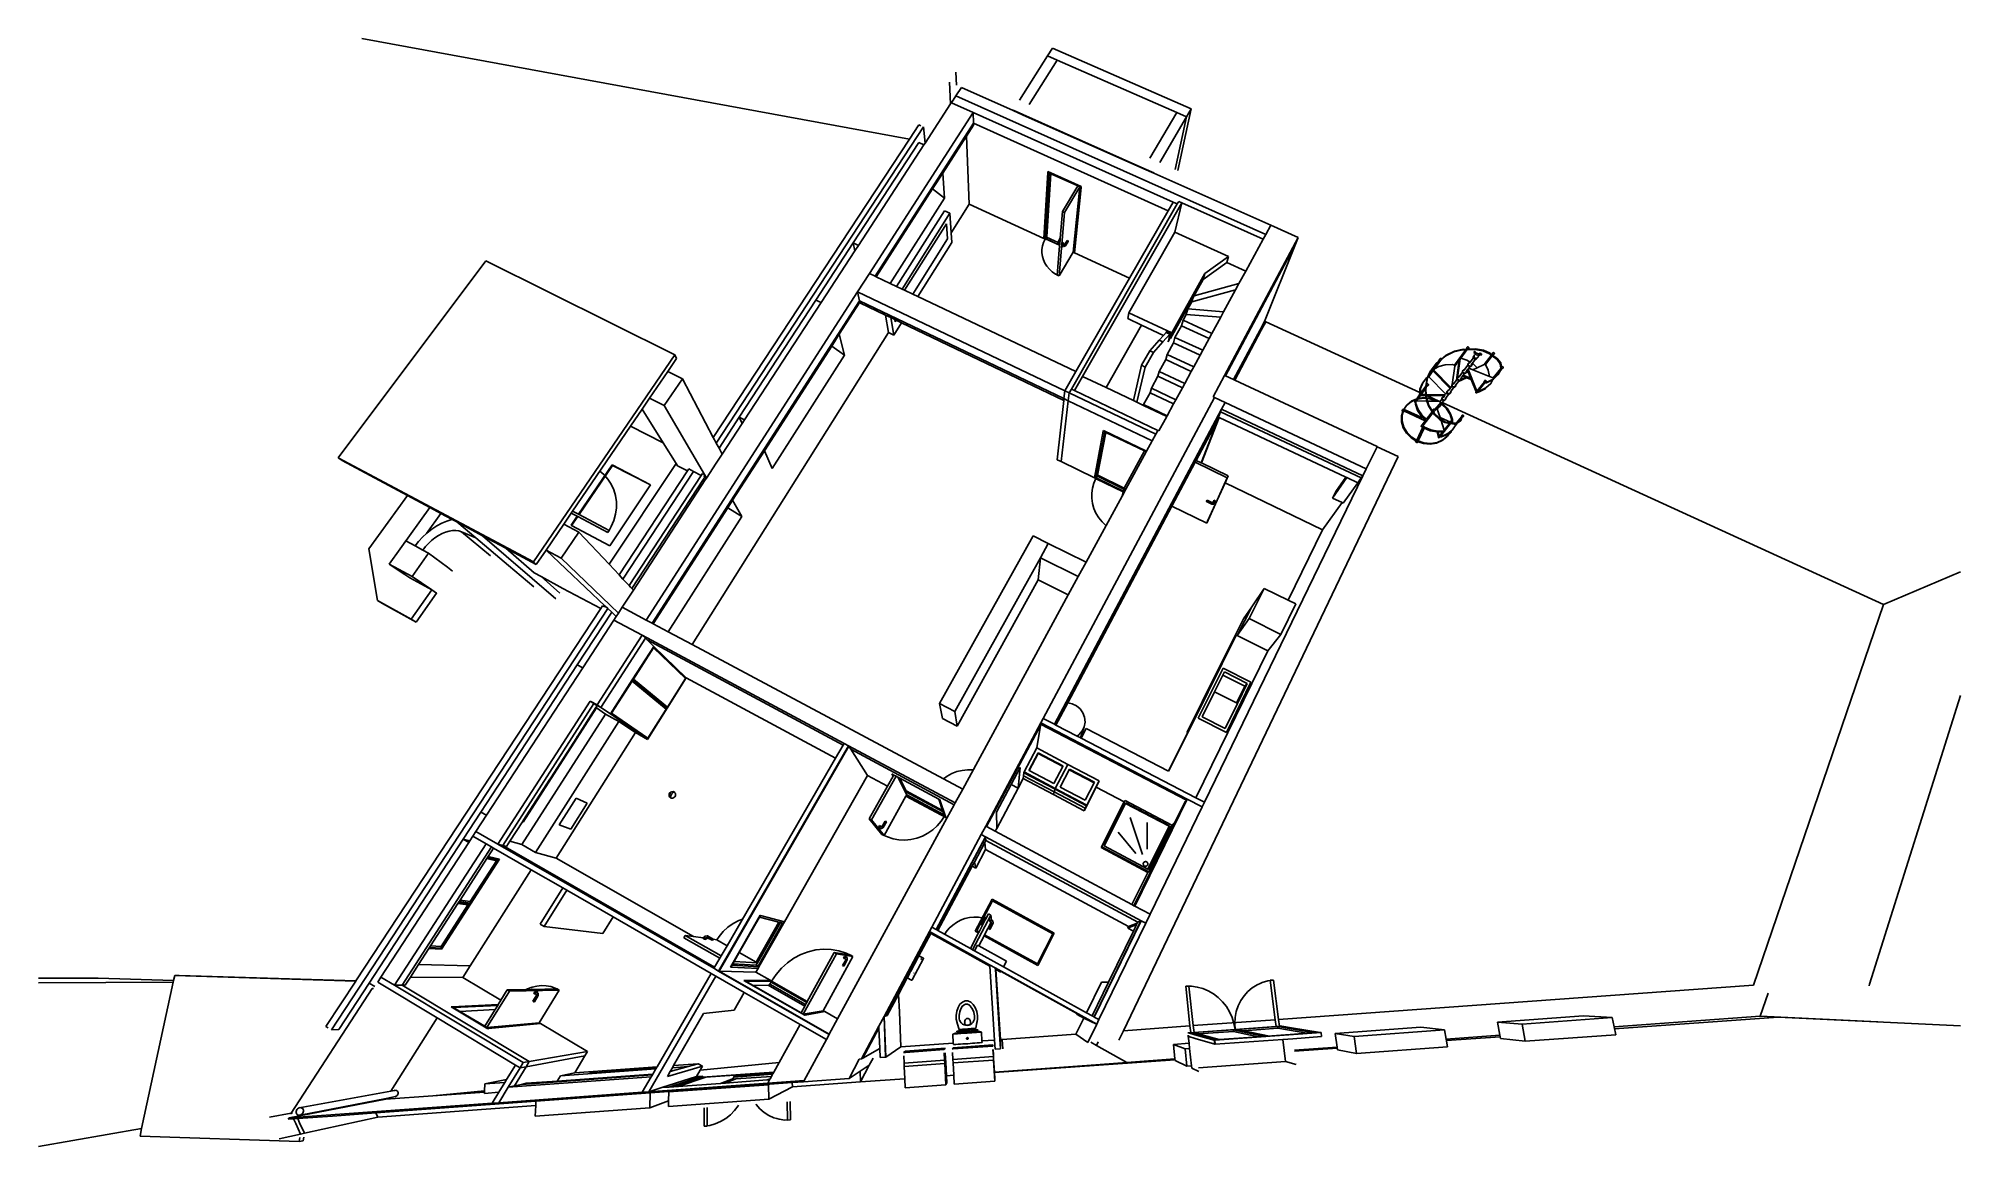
# Model space of a CAD drawing. Header units: metres. Extents: x -13.6 to 30.1, y -4.7 to 20.5.
import ezdxf

# ---------------------------------------------------------------- set-up
doc = ezdxf.new("R2010")
doc.units = ezdxf.units.M
for name, color, linetype in [('01_DALLE_INT-F', 7, 'CONTINUOUS'), ('02_MURS_MAISON-F', 7, 'CONTINUOUS'), ('04_MENUISERIE-F', 7, 'CONTINUOUS'), ('06_CLOISON-F', 7, 'CONTINUOUS'), ('07_DOUBLAGE-F', 7, 'CONTINUOUS'), ('08_MEUBLES___SANITAIRE-F', 7, 'CONTINUOUS'), ('23_TN-F', 7, 'CONTINUOUS'), ('LAYER0-F', 7, 'CONTINUOUS'), ('TWL_LIGHT_LAYER-F', 7, 'CONTINUOUS'), ('Z_03_R-1-F', 7, 'CONTINUOUS'), ('Z_04_EXT_-F', 7, 'CONTINUOUS')]:
    doc.layers.add(name, color=color, linetype=linetype)

msp = doc.modelspace()

# ---------------------------------------------------------------- linework, layer by layer
at = {"layer": '01_DALLE_INT-F', "color": 7}
for points in [[(12.236, 16.109), (13.458, 15.557)], [(12.137, 13.693), (12.171, 13.818), (12.918, 15.165), (13.458, 15.557)], [(13.458, 15.557), (13.414, 15.42)], [(13.414, 15.42), (13.458, 15.557)], [(12.918, 15.165), (12.171, 13.818)], [(12.674, 14.662), (13.693, 14.938)], [(12.708, 14.722), (12.879, 15.031), (12.918, 15.165)], [(12.137, 13.693), (12.643, 14.605), (12.674, 14.662)], [(12.643, 14.605), (12.137, 13.693)], [(13.617, 14.799), (12.621, 14.527)], [(11.982, 13.764), (11.478, 13.999), (11.167, 14.144)], [(12.171, 13.818), (11.192, 14.272)], [(12.423, 14.107), (13.077, 13.805)], [(12.496, 14.241), (12.532, 14.367)], [(12.532, 14.367), (13.345, 14.297)], [(12.126, 13.698), (12.137, 13.693)], [(12.24, 13.716), (12.87, 13.424)], [(12.06, 13.329), (12.665, 13.046)], [(11.881, 12.946), (12.462, 12.673)], [(11.704, 12.566), (12.261, 12.303)], [(11.529, 12.191), (12.062, 11.938)]]:
    msp.add_lwpolyline(points, dxfattribs=at)
at = {"layer": '02_MURS_MAISON-F', "color": 7}
for points in [[(8.709, 19.102), (9.347, 20.108), (9.458, 20.284)], [(12.505, 18.728), (12.283, 18.825), (9.562, 20.014), (9.347, 20.108)], [(9.458, 20.284), (12.611, 18.91)], [(7.268, 19.742), (7.282, 19.442)], [(9.562, 20.014), (8.927, 19.005)], [(7.119, 19.515), (7.147, 19.018)], [(1.826, 10.86), (1.961, 11.066), (2.415, 11.763), (2.469, 11.845), (4.205, 14.507), (4.973, 15.685), (5.053, 15.808), (6.541, 18.09), (6.567, 18.128), (7.147, 19.018), (7.165, 19.045)], [(11.673, 17.786), (12.283, 18.825)], [(12.611, 18.91), (12.505, 18.728), (11.897, 17.686)], [(12.283, 18.825), (12.505, 18.728)], [(12.611, 18.91), (12.302, 17.507)], [(12.302, 17.507), (12.611, 18.91)], [(1.76, 11.447), (6.212, 18.221), (6.425, 18.545)], [(1.828, 11.317), (6.534, 18.496)], [(6.425, 18.545), (6.469, 18.525)], [(6.534, 18.496), (6.567, 18.128)], [(6.567, 18.128), (6.534, 18.496)], [(11.897, 17.686), (12.505, 18.728)], [(12.246, 17.531), (12.505, 18.728)], [(6.429, 18.142), (4.938, 15.862), (4.088, 14.563)], [(6.541, 18.09), (6.429, 18.142)], [(11.758, 17.448), (11.76, 17.451)], [(15.04, 15.985), (14.414, 16.264)], [(14.414, 16.264), (15.04, 15.985)], [(4.088, 14.563), (4.938, 15.862)], [(4.973, 15.685), (4.938, 15.862)], [(5.053, 15.808), (4.938, 15.862)], [(5.053, 15.808), (4.973, 15.685)], [(14.242, 15.948), (13.848, 15.224), (13.693, 14.938), (13.617, 14.799), (13.345, 14.297), (13.278, 14.174), (13.077, 13.805), (13.016, 13.693), (12.87, 13.424), (12.811, 13.316), (12.665, 13.046), (12.608, 12.942), (12.462, 12.673), (12.407, 12.572), (12.261, 12.303), (12.208, 12.206), (12.062, 11.938), (12.054, 11.923), (11.876, 11.595)], [(13.107, 12.365), (13.367, 12.853), (15.04, 15.985)], [(13.384, 12.845), (14.978, 15.831)], [(5.303, 15.168), (5.035, 14.752)], [(9.991, 12.944), (6.405, 14.646), (6.286, 14.702), (6.099, 14.791), (6.045, 14.816), (5.92, 14.876), (5.776, 14.944), (5.457, 15.095), (5.434, 15.106), (5.303, 15.168)], [(4.088, 14.563), (4.205, 14.507)], [(5.035, 14.752), (9.739, 12.505)], [(9.719, 12.328), (5.077, 14.55)], [(5.084, 14.514), (5.086, 14.504)], [(5.086, 14.504), (5.668, 14.225), (5.792, 14.166), (5.883, 14.122), (5.913, 14.108), (6.032, 14.051), (9.715, 12.287)], [(14.275, 14.082), (14.174, 13.893)], [(14.301, 14.07), (14.275, 14.082)], [(9.715, 12.287), (9.719, 12.328), (9.739, 12.505), (9.991, 12.944)], [(9.956, 12.511), (10.14, 12.832)], [(10.14, 12.832), (10.677, 12.577), (11.298, 12.282), (11.377, 12.245), (11.525, 12.174), (12.054, 11.923)], [(13.367, 12.853), (13.384, 12.845), (13.571, 12.758), (13.598, 12.745), (16.828, 11.238)], [(13.571, 12.758), (13.384, 12.845)], [(9.739, 12.505), (9.719, 12.328)], [(13.137, 12.35), (13.107, 12.365)], [(17.956, 12.397), (18.245, 12.265)], [(28.324, 7.652), (18.307, 12.237)], [(18.307, 12.237), (28.324, 7.652)], [(2.35, 11.904), (1.89, 11.201)], [(1.89, 11.201), (2.35, 11.904)], [(2.35, 11.904), (2.415, 11.763)], [(2.469, 11.845), (2.35, 11.904)], [(11.804, 11.519), (11.722, 11.369), (11.596, 11.136), (11.587, 11.121), (11.125, 10.271), (11.04, 10.115), (10.222, 8.611), (10.045, 8.285), (9.819, 7.869), (7.422, 3.462)], [(11.876, 11.595), (11.851, 11.607)], [(10.966, -2.243), (11.071, -2.025), (17.309, 11.01)], [(16.828, 11.238), (16.827, 11.235), (16.583, 10.732)], [(16.827, 11.235), (17.309, 11.01), (17.309, 11.01)], [(17.309, 11.01), (17.309, 11.01)], [(12.909, 3.161), (16.506, 10.575)], [(15.591, 9.35), (13.376, 10.412)], [(13.376, 10.412), (15.591, 9.35)], [(16.033, 9.965), (15.591, 9.35)], [(30.072, 8.395), (28.324, 7.652)], [(-0.753, 7.625), (-0.795, 7.56), (-6.354, -0.896), (-6.355, -0.899), (-7.034, -1.931)], [(-6.907, -2.008), (-0.634, 7.562)], [(-1.328, 6.28), (-0.545, 7.478)], [(-0.545, 7.478), (-1.328, 6.28)], [(-0.495, 7.3), (-0.443, 7.381), (-0.393, 7.457)], [(7.422, 3.462), (1.278, 6.743), (0.737, 7.032), (0.398, 7.213), (0.373, 7.226), (0.234, 7.3)], [(0.737, 7.032), (1.278, 6.743)], [(4.728, 4.499), (0.144, 6.957)], [(4.706, 4.461), (0.258, 6.847)], [(-1.205, 6.213), (-1.328, 6.28)], [(4.535, 4.164), (1.146, 5.99)], [(27.995, -1.006), (28.006, -0.971), (30.072, 5.583)], [(7.841, 2.426), (7.944, 2.62), (9.194, 4.963)], [(7.962, 2.611), (9.185, 4.902)], [(9.103, 4.394), (9.185, 4.902), (9.19, 4.935)], [(9.19, 4.935), (9.185, 4.902)], [(4.83, 4.444), (7.251, 3.146)], [(7.229, 3.107), (4.88, 4.367)], [(8.161, 2.504), (8.194, 2.566), (8.187, 2.938), (8.523, 3.568), (8.727, 3.949)], [(8.727, 3.949), (8.681, 3.484)], [(5.717, 3.527), (5.264, 3.772)], [(7.063, 2.802), (7.037, 2.817), (7.03, 2.835), (6.903, 3.22), (6.879, 3.233), (5.998, 3.706), (5.949, 3.732), (5.91, 3.754), (5.859, 3.78), (5.835, 3.794), (5.816, 3.804)], [(5.816, 3.804), (5.843, 3.751)], [(8.523, 3.568), (8.681, 3.484)], [(8.681, 3.484), (8.795, 3.699)], [(8.795, 3.699), (8.681, 3.484)], [(7.251, 3.146), (7.229, 3.107), (7.063, 2.802), (4.583, -1.759), (4.394, -2.106), (4.391, -2.112)], [(7.063, 2.802), (7.229, 3.107)], [(-3.915, 2.324), (-3.513, 2.939)], [(-3.513, 2.939), (-3.915, 2.324)], [(-3.513, 2.939), (-3.387, 2.867)], [(-3.766, 2.285), (-3.915, 2.324)], [(-3.788, 2.251), (-3.915, 2.324)], [(7.716, 1.666), (7.941, 2.089), (7.924, 2.25)], [(7.687, 1.805), (7.716, 1.666)], [(7.941, 2.089), (7.716, 1.666)], [(-3.922, -0.816), (-3.757, -0.556), (-2.374, 1.628)], [(-2.374, 1.628), (-3.757, -0.556)], [(7.637, 1.71), (7.716, 1.666)], [(5.636, -1.705), (6.668, 0.229)], [(5.665, -1.696), (6.685, 0.217)], [(6.709, 0.201), (6.699, 0.183), (6.429, -0.324), (6.428, -0.325), (6.428, -0.326), (6.427, -0.328), (6.425, -0.33), (6.415, -0.35), (6.414, -0.352), (6.413, -0.354), (6.412, -0.355), (6.408, -0.363), (6.408, -0.363), (6.407, -0.365), (6.406, -0.368), (6.242, -0.674), (6.24, -0.677), (6.239, -0.68), (6.238, -0.682), (6.214, -0.727), (6.213, -0.729), (6.211, -0.732), (6.21, -0.735), (6.166, -0.817), (6.164, -0.82), (6.164, -0.822), (6.163, -0.822), (5.962, -1.2), (5.704, -1.683)], [(6.699, 0.183), (6.876, 0.084)], [(6.876, 0.084), (6.709, 0.201)], [(6.709, 0.201), (6.876, 0.084)], [(11.369, 0.387), (11.171, 0.306)], [(-3.757, -0.556), (-4.932, -0.525)], [(-6.053, -0.944), (-6.74, -1.996)], [(-5.923, -1.022), (-6.053, -0.944)], [(10.73, -0.924), (10.57, -0.921)], [(-5.557, -3.396), (-4.506, -1.737)], [(19.563, -1.829), (21.513, -1.687), (22.165, -1.728)], [(22.165, -1.728), (20.119, -1.876), (19.563, -1.829)], [(22.165, -1.728), (22.208, -1.941), (22.244, -2.116)], [(28.192, -1.826), (25.527, -1.698)], [(-7.034, -1.931), (-6.982, -1.962)], [(-6.74, -1.996), (-6.907, -2.008)], [(5.122, -2.667), (5.518, -1.925)], [(5.157, -2.647), (5.52, -1.967)], [(9.993, -2.103), (10.262, -2.294)], [(10.262, -2.294), (10.465, -1.876)], [(12.597, -2.069), (12.535, -2.073)], [(12.543, -2.153), (12.56, -2.31), (12.572, -2.426), (12.615, -2.82), (12.621, -2.879)], [(12.544, -2.076), (12.693, -2.118)], [(14.534, -1.928), (12.672, -2.063)], [(14.648, -1.92), (14.609, -1.923)], [(14.662, -1.922), (14.885, -1.958)], [(15.875, -2.086), (17.824, -1.944), (18.361, -2.004)], [(18.361, -2.004), (16.304, -2.154), (15.875, -2.086)], [(15.927, -2.457), (15.919, -2.4), (15.875, -2.086)], [(16.304, -2.154), (16.36, -2.546)], [(18.361, -2.004), (18.396, -2.219), (18.425, -2.395)], [(19.628, -2.2), (19.616, -2.13), (19.563, -1.829)], [(19.616, -2.13), (19.628, -2.2)], [(22.244, -2.116), (20.19, -2.266), (19.628, -2.2)], [(20.119, -1.876), (20.19, -2.266)], [(7.022, -2.424), (6.122, -2.49), (6.081, -2.52)], [(6.081, -2.52), (6.123, -2.517), (6.998, -2.453)], [(6.123, -2.517), (6.081, -2.52)], [(6.092, -2.759), (6.085, -2.597)], [(6.122, -2.49), (6.123, -2.517)], [(6.998, -2.453), (7.022, -2.424)], [(7.011, -2.692), (7.002, -2.531)], [(7.034, -2.658), (7.027, -2.529)], [(7.186, -2.44), (7.207, -2.438), (8.102, -2.373)], [(7.206, -2.411), (7.186, -2.44)], [(7.207, -2.438), (7.186, -2.44)], [(7.199, -2.678), (7.19, -2.517)], [(8.105, -2.346), (7.206, -2.411)], [(7.206, -2.411), (7.207, -2.438)], [(8.102, -2.373), (8.105, -2.346)], [(8.117, -2.611), (8.107, -2.451)], [(8.119, -2.579), (8.111, -2.45)], [(8.33, -2.434), (8.32, -2.225)], [(12.203, -2.336), (12.56, -2.31)], [(12.241, -2.704), (12.238, -2.668), (12.203, -2.336)], [(12.572, -2.426), (12.468, -2.434), (12.203, -2.336)], [(12.468, -2.434), (12.509, -2.828)], [(14.687, -2.224), (14.752, -2.723)], [(15.919, -2.4), (15.927, -2.457)], [(18.425, -2.395), (16.36, -2.546), (15.927, -2.457)], [(-5.902, -3.893), (-2.268, -3.628), (0.324, -3.439), (0.748, -3.408), (3.014, -3.243), (3.024, -3.242), (3.036, -3.241), (3.554, -3.204), (3.807, -3.185), (4.841, -3.11), (5.092, -2.946), (5.302, -2.808)], [(4.841, -3.11), (5.075, -2.671)], [(5.092, -2.946), (4.841, -3.11)], [(5.075, -2.671), (5.122, -2.667)], [(5.122, -2.667), (5.075, -2.671)], [(5.1, -3.189), (5.092, -2.946)], [(5.1, -3.189), (5.302, -2.808), (5.387, -2.648)], [(5.302, -2.808), (5.1, -3.189)], [(6.116, -3.321), (6.107, -3.116), (6.095, -2.839)], [(6.095, -2.839), (6.107, -3.116)], [(7.015, -2.772), (7.041, -3.253)], [(7.038, -2.737), (7.055, -3.047), (7.063, -3.209), (7.041, -3.253)], [(7.219, -3.034), (7.055, -3.047)], [(7.23, -3.24), (7.219, -3.034), (7.203, -2.758)], [(7.203, -2.758), (7.219, -3.034)], [(8.122, -2.691), (8.152, -3.172)], [(8.124, -2.658), (8.144, -2.967), (8.154, -3.129), (8.152, -3.172)], [(11.149, -2.748), (10.238, -2.814), (8.144, -2.967)], [(12.238, -2.668), (12.241, -2.704)], [(12.615, -2.82), (12.509, -2.828), (12.241, -2.704)], [(12.621, -2.879), (12.784, -2.954)], [(12.774, -2.868), (14.752, -2.723), (14.993, -2.792)], [(14.993, -2.792), (14.752, -2.723)], [(0.324, -3.439), (0.319, -3.777)], [(6.107, -3.116), (5.1, -3.189), (3.556, -3.302), (3.018, -3.579), (0.745, -3.746)], [(0.745, -3.746), (0.746, -3.621), (0.748, -3.417)], [(3.014, -3.252), (3.018, -3.579)], [(3.554, -3.204), (3.556, -3.302)], [(3.556, -3.302), (5.1, -3.189)], [(7.041, -3.253), (6.116, -3.321)], [(8.152, -3.172), (7.23, -3.24)], [(-8.312, -3.988), (-7.825, -3.896)], [(-5.858, -3.989), (-5.902, -3.893)], [(-2.271, -3.727), (-5.858, -3.989)], [(-5.674, -3.581), (-5.662, -3.563)], [(0.746, -3.621), (0.319, -3.777), (-2.28, -3.967)], [(-2.28, -3.967), (-2.271, -3.727), (-2.268, -3.628)], [(-2.268, -3.628), (-2.271, -3.727)], [(-7.61, -4.376), (-7.718, -4.135)], [(-8.093, -4.482), (-7.61, -4.376)]]:
    msp.add_lwpolyline(points, dxfattribs=at)
at = {"layer": '04_MENUISERIE-F', "color": 7}
for points in [[(9.354, 17.488), (9.352, 17.464), (9.263, 15.96)], [(9.263, 15.96), (9.352, 17.464)], [(9.352, 17.464), (9.385, 17.449), (9.42, 17.434), (10.035, 17.156)], [(9.385, 17.449), (9.293, 15.946), (9.257, 15.873), (9.233, 15.796), (9.22, 15.717), (9.219, 15.637), (9.231, 15.557), (9.254, 15.479), (9.288, 15.403), (9.334, 15.332), (9.39, 15.267), (9.455, 15.207), (9.528, 15.156), (9.568, 15.135)], [(9.329, 16.006), (9.42, 17.434)], [(9.42, 17.434), (9.385, 17.449)], [(10.035, 17.156), (9.686, 16.577), (9.636, 15.97), (9.632, 15.918), (9.631, 15.904), (9.628, 15.87), (9.628, 15.868), (9.628, 15.864), (9.622, 15.794), (9.568, 15.133)], [(9.608, 15.114), (9.73, 16.557), (10.079, 17.136)], [(10.079, 17.136), (9.73, 16.557)], [(10.114, 17.145), (10.111, 17.121), (9.959, 15.64)], [(9.959, 15.64), (10.111, 17.121)], [(10.079, 17.136), (10.111, 17.121)], [(9.73, 16.557), (9.686, 16.577)], [(9.257, 15.873), (9.293, 15.946)], [(9.622, 15.813), (9.3, 15.961)], [(9.321, 15.995), (9.322, 15.995), (9.586, 15.873)], [(9.636, 15.97), (9.587, 15.888), (9.586, 15.874), (9.586, 15.873), (9.591, 15.837)], [(9.591, 15.837), (9.592, 15.852), (9.587, 15.888)], [(9.591, 15.837), (9.623, 15.823)], [(9.592, 15.852), (9.624, 15.837)], [(9.632, 15.918), (9.609, 15.879)], [(9.609, 15.879), (9.614, 15.876), (9.628, 15.87)], [(9.614, 15.876), (9.609, 15.879)], [(9.631, 15.904), (9.614, 15.876)], [(9.628, 15.868), (9.626, 15.865), (9.624, 15.837), (9.623, 15.823), (9.622, 15.813), (9.622, 15.812), (9.62, 15.795)], [(9.62, 15.795), (9.622, 15.794)], [(9.622, 15.812), (9.622, 15.813)], [(9.626, 15.865), (9.628, 15.864)], [(9.673, 15.771), (9.683, 15.766)], [(9.69, 15.836), (9.679, 15.841)], [(9.706, 15.863), (9.69, 15.836), (9.687, 15.808), (9.686, 15.794), (9.683, 15.766)], [(9.683, 15.766), (9.697, 15.789)], [(9.697, 15.789), (9.683, 15.766)], [(9.717, 15.779), (9.697, 15.789), (9.686, 15.794)], [(9.687, 15.808), (9.703, 15.835), (9.706, 15.863)], [(9.687, 15.808), (9.69, 15.836)], [(9.718, 15.793), (9.687, 15.808)], [(9.706, 15.863), (9.695, 15.868)], [(9.695, 15.868), (9.706, 15.863)], [(9.703, 15.835), (9.735, 15.821)], [(9.815, 15.911), (9.814, 15.897), (9.755, 15.797), (9.717, 15.779)], [(9.717, 15.779), (9.718, 15.793)], [(9.756, 15.811), (9.718, 15.793)], [(9.735, 15.821), (9.794, 15.92)], [(9.815, 15.911), (9.756, 15.811), (9.755, 15.797)], [(9.755, 15.797), (9.756, 15.811)], [(9.794, 15.92), (9.815, 15.911)], [(9.814, 15.897), (9.815, 15.911)], [(9.608, 15.114), (9.929, 15.655)], [(9.929, 15.655), (9.929, 15.654)], [(9.568, 15.133), (9.608, 15.114)], [(9.589, 15.123), (9.608, 15.113)], [(10.647, 11.572), (10.444, 10.512), (10.396, 10.406), (10.365, 10.295), (10.349, 10.18), (10.349, 10.064), (10.366, 9.949), (10.398, 9.835), (10.446, 9.726), (10.509, 9.623), (10.586, 9.528), (10.675, 9.442)], [(10.615, 11.607), (10.612, 11.589), (10.411, 10.527)], [(10.411, 10.527), (10.612, 11.589)], [(10.481, 10.58), (10.484, 10.591), (10.672, 11.561)], [(10.612, 11.589), (10.647, 11.572), (10.672, 11.561), (11.547, 11.14)], [(11.596, 11.136), (10.615, 11.607)], [(10.672, 11.561), (10.647, 11.572)], [(11.547, 11.14), (11.088, 10.297), (11.085, 10.291), (11.08, 10.271), (11.069, 10.227), (11.069, 10.226), (11.064, 10.21), (11.04, 10.115)], [(13.45, 10.576), (12.841, 10.867), (12.834, 10.871), (12.723, 10.924)], [(-0.816, 10.68), (-0.727, 10.605), (-0.635, 10.501), (-0.558, 10.385), (-0.5, 10.259), (-0.46, 10.126), (-0.44, 9.987), (-0.439, 9.844), (-0.459, 9.701), (-0.499, 9.559), (-0.557, 9.421), (-0.607, 9.336)], [(-0.558, 10.385), (-0.635, 10.501)], [(10.396, 10.406), (10.444, 10.512)], [(11.069, 10.227), (10.452, 10.527)], [(10.473, 10.567), (10.474, 10.566), (10.479, 10.564), (11.08, 10.271)], [(10.479, 10.564), (10.474, 10.566)], [(12.7, 10.881), (13.428, 10.532)], [(12.841, 10.867), (13.45, 10.576)], [(12.96, 9.501), (13.428, 10.532), (13.45, 10.576)], [(12.96, 9.501), (12.981, 9.541), (13.376, 10.412), (13.45, 10.576)], [(11.125, 10.271), (11.085, 10.291)], [(-0.635, 9.29), (-1.318, 9.649), (-1.33, 9.655), (-1.465, 9.726)], [(-1.434, 9.771), (-1.299, 9.7), (-1.287, 9.694), (-0.605, 9.335)], [(-1.318, 9.649), (-0.635, 9.29)], [(12.172, 9.884), (12.96, 9.501)], [(12.954, 9.99), (12.958, 10), (12.969, 10.02)], [(13.125, 9.933), (13.08, 9.929), (12.954, 9.99)], [(12.958, 10), (13.084, 9.939), (13.129, 9.943)], [(12.969, 10.02), (13.095, 9.96)], [(13.08, 9.929), (13.084, 9.939)], [(13.095, 9.96), (13.111, 9.99), (13.12, 10.01), (13.125, 10.02)], [(13.146, 9.974), (13.111, 9.99)], [(13.111, 9.99), (13.146, 9.974)], [(13.125, 10.02), (13.12, 10.01)], [(13.12, 10.01), (13.155, 9.994)], [(13.125, 9.933), (13.129, 9.943), (13.146, 9.974)], [(13.141, 9.964), (13.131, 9.945), (13.125, 9.933)], [(13.133, 9.945), (13.131, 9.945)], [(13.131, 9.945), (13.133, 9.945)], [(13.133, 9.945), (13.141, 9.964), (13.146, 9.974), (13.155, 9.994), (13.16, 10.004)], [(13.138, 9.955), (13.133, 9.945)], [(-0.605, 9.335), (-0.635, 9.29)], [(-0.624, 9.307), (-0.634, 9.289)], [(12.96, 9.501), (12.96, 9.5)], [(-2.558, 2.708), (-0.891, 5.303)], [(-1.315, 4.663), (-0.9, 5.309)], [(-1.926, 3.712), (-1.331, 4.639)], [(-1.338, 4.636), (-1.331, 4.639)], [(-1.331, 4.639), (-1.335, 4.642)], [(-1.32, 4.665), (-1.315, 4.663)], [(-1.316, 4.671), (-1.315, 4.663)], [(-2.553, 2.737), (-1.942, 3.688)], [(-1.95, 3.685), (-1.942, 3.688)], [(-1.942, 3.688), (-1.946, 3.69)], [(-1.946, 3.69), (-1.942, 3.688)], [(-1.931, 3.715), (-1.926, 3.712)], [(-1.927, 3.72), (-1.926, 3.712)], [(5.301, 2.787), (5.717, 3.527), (5.843, 3.751), (5.85, 3.764), (5.859, 3.78)], [(5.91, 3.754), (5.351, 2.759)], [(5.949, 3.732), (6.122, 3.387), (6.15, 3.331), (6.15, 3.331), (6.134, 3.303), (5.635, 2.405)], [(5.998, 3.706), (6.14, 3.418)], [(7.659, 3.897), (7.656, 3.897), (7.533, 3.9), (7.411, 3.886), (7.291, 3.857), (7.176, 3.813), (7.067, 3.754), (6.985, 3.695)], [(7.291, 3.857), (7.411, 3.886)], [(6.13, 3.401), (6.131, 3.401), (6.975, 2.947), (6.999, 2.874)], [(6.15, 3.331), (6.999, 2.874)], [(6.15, 3.331), (6.15, 3.331)], [(7.009, 2.846), (6.999, 2.874), (6.999, 2.874), (6.975, 2.947), (6.966, 2.973), (6.879, 3.233)], [(-2.574, 2.714), (-2.558, 2.708)], [(-2.558, 2.738), (-2.553, 2.737)], [(-2.555, 2.744), (-2.553, 2.737)], [(5.635, 2.405), (5.589, 2.43), (5.301, 2.787)], [(5.301, 2.787), (5.351, 2.759), (5.635, 2.405)], [(5.546, 2.628), (5.526, 2.591)], [(5.531, 2.584), (5.551, 2.621)], [(5.534, 2.634), (5.546, 2.628), (5.551, 2.621), (5.587, 2.601)], [(5.551, 2.621), (5.546, 2.628)], [(5.567, 2.565), (5.611, 2.588), (5.685, 2.722)], [(5.688, 2.718), (5.614, 2.585), (5.569, 2.562)], [(5.587, 2.601), (5.662, 2.735)], [(5.685, 2.722), (5.611, 2.588)], [(5.636, 2.408), (5.712, 2.373), (5.841, 2.332), (5.975, 2.31), (6.111, 2.304), (6.247, 2.317), (6.38, 2.347), (6.509, 2.394), (6.631, 2.458), (6.743, 2.536), (6.845, 2.628), (6.934, 2.732), (7.009, 2.846)], [(5.662, 2.735), (5.685, 2.722), (5.688, 2.718)], [(5.539, 2.574), (5.534, 2.581), (5.531, 2.584), (5.526, 2.591), (5.514, 2.598)], [(5.527, 2.581), (5.539, 2.574)], [(5.569, 2.562), (5.567, 2.565), (5.531, 2.584)], [(5.569, 2.562), (5.541, 2.577), (5.534, 2.581)], [(5.539, 2.574), (5.541, 2.577)], [(5.541, 2.577), (5.539, 2.574)], [(5.591, 2.428), (5.589, 2.429)], [(5.611, 2.588), (5.614, 2.585)], [(-4.412, -0.177), (-3.096, 1.871)], [(-4.408, -0.15), (-3.768, 0.846), (-3.751, 0.872), (-3.124, 1.848)], [(-3.751, 0.872), (-3.759, 0.907), (-3.163, 1.832)], [(-3.378, 1.883), (-3.163, 1.832), (-3.124, 1.848)], [(-3.124, 1.848), (-3.364, 1.905)], [(-3.096, 1.871), (-3.347, 1.931)], [(-3.347, 1.931), (-3.096, 1.871)], [(-4.023, 0.883), (-3.768, 0.846)], [(-4.006, 0.909), (-3.751, 0.872)], [(-3.986, 0.94), (-3.759, 0.907)], [(-3.809, 0.829), (-4.416, -0.116)], [(-3.768, 0.846), (-4.408, -0.15)], [(-3.768, 0.846), (-3.809, 0.829), (-4.037, 0.861)], [(-4.037, 0.861), (-3.809, 0.829)], [(2.421, 0.507), (2.337, 0.475), (2.211, 0.406), (2.093, 0.322), (1.986, 0.224), (1.891, 0.112), (1.841, 0.037)], [(2.161, -0.58), (2.185, -0.539), (2.205, -0.505), (2.236, -0.451), (2.349, -0.253), (2.812, 0.553), (2.835, 0.593)], [(3.355, 0.411), (3.335, 0.416), (3.334, 0.416), (3.282, 0.43), (3.249, 0.438), (2.812, 0.553)], [(2.827, 0.595), (2.835, 0.593), (3.375, 0.447)], [(3.375, 0.447), (2.835, 0.593)], [(7.014, 0.164), (7.049, 0.22), (7.117, 0.302), (7.195, 0.374), (7.281, 0.435), (7.373, 0.484), (7.471, 0.52), (7.573, 0.543), (7.677, 0.553), (7.781, 0.549), (7.883, 0.531), (7.91, 0.522)], [(7.595, -0.157), (7.78, 0.197), (7.793, 0.222), (7.942, 0.508), (7.943, 0.509), (7.963, 0.547), (8.006, 0.63)], [(7.647, -0.186), (8.058, 0.601)], [(7.789, -0.1), (7.907, 0.127), (7.92, 0.152), (8.069, 0.439)], [(7.84, 0.385), (7.839, 0.386), (7.912, 0.526), (7.957, 0.55)], [(7.937, 0.512), (7.864, 0.373), (7.864, 0.371)], [(7.937, 0.511), (7.864, 0.371)], [(7.864, 0.371), (7.937, 0.511)], [(7.937, 0.512), (7.937, 0.511), (7.942, 0.508)], [(7.943, 0.509), (7.937, 0.512)], [(7.942, 0.508), (7.937, 0.511)], [(7.957, 0.55), (7.963, 0.547)], [(8.006, 0.63), (8.058, 0.601)], [(8.035, 0.461), (8.048, 0.454)], [(8.105, 0.468), (8.11, 0.417), (8.11, 0.416), (8.037, 0.276)], [(8.037, 0.454), (8.049, 0.447)], [(8.067, 0.492), (8.048, 0.454), (8.048, 0.451), (8.048, 0.45), (8.049, 0.447)], [(8.048, 0.451), (8.068, 0.489), (8.067, 0.492)], [(8.068, 0.489), (8.048, 0.451)], [(8.085, 0.431), (8.048, 0.451)], [(8.085, 0.43), (8.069, 0.439), (8.05, 0.449), (8.048, 0.45)], [(8.049, 0.447), (8.05, 0.449)], [(8.05, 0.449), (8.049, 0.447)], [(8.067, 0.492), (8.055, 0.499)], [(8.058, 0.601), (8.074, 0.486)], [(8.074, 0.486), (8.058, 0.601)], [(8.105, 0.469), (8.074, 0.486), (8.068, 0.489)], [(8.11, 0.416), (8.105, 0.468), (8.105, 0.469)], [(8.105, 0.468), (8.105, 0.468)], [(1.093, 0.086), (1.125, 0.14)], [(1.907, -0.381), (1.093, 0.086)], [(1.125, 0.14), (1.939, -0.326)], [(1.125, 0.14), (1.309, 0.114), (1.53, 0.083)], [(1.309, 0.114), (1.125, 0.14)], [(1.531, 0.086), (1.53, 0.083), (1.524, 0.073)], [(1.53, 0.083), (1.531, 0.086)], [(1.531, 0.086), (1.567, 0.065), (1.581, 0.064), (1.587, 0.063), (1.601, 0.061)], [(1.581, 0.064), (1.545, 0.084), (1.531, 0.086)], [(1.545, 0.084), (1.567, 0.122)], [(1.567, 0.065), (1.56, 0.053)], [(1.567, 0.122), (1.618, 0.128), (1.625, 0.127), (1.756, 0.051)], [(1.581, 0.064), (1.567, 0.065)], [(1.603, 0.102), (1.581, 0.064)], [(1.609, 0.099), (1.594, 0.074), (1.59, 0.067), (1.587, 0.063)], [(1.601, 0.061), (1.59, 0.067)], [(1.59, 0.067), (1.601, 0.061)], [(1.593, 0.048), (1.601, 0.061)], [(1.594, 0.074), (1.673, 0.062)], [(1.741, 0.026), (1.735, 0.027), (1.673, 0.062), (1.609, 0.099), (1.603, 0.102)], [(1.618, 0.128), (1.749, 0.052), (1.756, 0.051)], [(1.735, 0.027), (1.749, 0.052)], [(1.756, 0.051), (1.756, 0.05), (1.741, 0.026)], [(1.756, 0.05), (1.838, 0.039), (2.073, -0.095)], [(2.073, -0.095), (1.838, 0.039)], [(1.891, 0.112), (1.986, 0.224)], [(2.732, -0.537), (2.76, -0.487), (3.282, 0.43)], [(3.334, 0.416), (2.778, -0.563)], [(3.282, 0.43), (3.334, 0.416)], [(7.694, -0.369), (7.632, -0.313), (7.631, -0.312), (6.76, 0.171)], [(6.76, 0.171), (6.762, 0.169), (6.912, 0.065)], [(6.762, 0.169), (6.801, 0.147), (6.955, 0.062), (7.592, -0.291), (7.632, -0.313)], [(6.801, 0.147), (6.947, 0.045)], [(6.955, 0.062), (6.801, 0.147)], [(7.117, 0.302), (7.049, 0.22)], [(7.839, 0.386), (7.864, 0.373)], [(7.864, 0.371), (7.84, 0.385)], [(7.92, 0.152), (7.907, 0.127)], [(8.012, 0.29), (8.012, 0.291), (8.085, 0.43), (8.085, 0.431)], [(8.012, 0.291), (8.037, 0.277)], [(8.037, 0.276), (8.012, 0.29)], [(8.037, 0.276), (8.037, 0.277), (8.11, 0.417)], [(-4.697, -0.161), (-4.412, -0.177)], [(-4.68, -0.134), (-4.408, -0.15)], [(-4.659, -0.101), (-4.416, -0.116)], [(-4.416, -0.116), (-4.408, -0.15)], [(2.76, -0.487), (2.731, -0.471), (2.349, -0.253)], [(3.084, -0.902), (3.187, -0.747), (3.307, -0.607), (3.442, -0.484), (3.591, -0.38), (3.75, -0.296), (3.917, -0.233), (4.089, -0.193), (4.263, -0.177), (4.437, -0.183), (4.609, -0.213), (4.774, -0.266), (4.871, -0.312)], [(3.751, -1.621), (3.837, -1.465), (3.854, -1.433), (3.882, -1.383), (3.882, -1.383), (3.893, -1.364), (4.507, -0.252)], [(3.803, -1.651), (4.559, -0.281)], [(4.93, -0.341), (4.255, -1.572), (4.255, -1.572)], [(4.507, -0.252), (4.883, -0.314), (4.93, -0.341)], [(4.93, -0.341), (4.559, -0.281), (4.507, -0.252)], [(4.696, -0.548), (4.774, -0.406)], [(4.774, -0.406), (4.738, -0.385), (4.731, -0.384), (4.719, -0.377)], [(4.719, -0.377), (4.731, -0.384)], [(4.721, -0.562), (4.799, -0.419), (4.796, -0.367)], [(4.799, -0.367), (4.802, -0.42), (4.724, -0.562)], [(4.731, -0.384), (4.752, -0.345)], [(4.759, -0.346), (4.738, -0.385)], [(4.738, -0.385), (4.759, -0.346)], [(4.77, -0.348), (4.763, -0.347), (4.759, -0.346), (4.752, -0.345), (4.74, -0.338)], [(4.757, -0.341), (4.77, -0.348)], [(4.799, -0.367), (4.796, -0.367), (4.759, -0.346)], [(4.763, -0.347), (4.768, -0.35), (4.799, -0.367)], [(4.77, -0.348), (4.768, -0.35)], [(4.768, -0.35), (4.77, -0.348)], [(4.802, -0.42), (4.799, -0.419)], [(4.929, -0.34), (4.93, -0.341)], [(7.659, -0.35), (7.592, -0.291)], [(2.775, -0.61), (2.161, -0.58), (2.151, -0.58)], [(2.205, -0.505), (2.185, -0.539)], [(2.185, -0.539), (2.795, -0.573)], [(2.236, -0.451), (2.76, -0.487)], [(2.731, -0.471), (2.76, -0.487)], [(2.795, -0.573), (2.775, -0.61)], [(2.775, -0.61), (2.795, -0.573)], [(3.187, -0.747), (3.084, -0.902)], [(4.724, -0.562), (4.721, -0.562), (4.696, -0.548)], [(-3.429, -1.925), (-3.191, -1.541), (-3.134, -1.451), (-3.12, -1.429), (-3.059, -1.33), (-2.916, -1.1)], [(-3.379, -1.955), (-2.866, -1.13)], [(-2.916, -1.1), (-2.37, -1.089), (-2.359, -1.089), (-2.349, -1.089), (-1.787, -1.077), (-1.742, -1.104)], [(-1.742, -1.104), (-2.866, -1.13), (-2.916, -1.1)], [(-2.489, -1.092), (-2.454, -1.073), (-2.351, -1.036), (-2.245, -1.012), (-2.139, -1.002), (-2.034, -1.007), (-1.931, -1.025), (-1.833, -1.058), (-1.794, -1.077)], [(-2.37, -1.089), (-2.364, -1.086), (-2.354, -1.086), (-2.349, -1.089)], [(-2.364, -1.086), (-2.359, -1.089)], [(-2.354, -1.086), (-2.364, -1.086)], [(-2.335, -1.354), (-2.246, -1.209)], [(-2.246, -1.209), (-2.282, -1.188), (-2.303, -1.189), (-2.315, -1.182)], [(-2.315, -1.182), (-2.303, -1.189)], [(-2.312, -1.368), (-2.223, -1.223), (-2.222, -1.17)], [(-2.303, -1.189), (-2.279, -1.149)], [(-2.212, -1.17), (-2.212, -1.223), (-2.301, -1.368)], [(-2.226, -1.148), (-2.247, -1.149), (-2.258, -1.149), (-2.279, -1.149), (-2.291, -1.142)], [(-2.258, -1.149), (-2.282, -1.188)], [(-2.282, -1.188), (-2.258, -1.149)], [(-2.212, -1.17), (-2.222, -1.17), (-2.258, -1.149)], [(-2.247, -1.149), (-2.232, -1.158), (-2.212, -1.17)], [(-2.238, -1.141), (-2.226, -1.148)], [(-2.226, -1.148), (-2.232, -1.158)], [(-2.232, -1.158), (-2.226, -1.148)], [(-2.212, -1.223), (-2.223, -1.223)], [(-1.742, -1.104), (-2.195, -1.845)], [(-1.833, -1.058), (-1.931, -1.025)], [(-1.748, -1.101), (-1.741, -1.104)], [(2.455, -0.882), (2.465, -0.882), (3.049, -0.881)], [(4.291, -1.592), (3.842, -1.673), (3.835, -1.674), (2.455, -0.882)], [(3.049, -0.881), (2.465, -0.882)], [(2.465, -0.882), (2.503, -0.905), (2.663, -0.997), (3.751, -1.621)], [(2.503, -0.905), (3.084, -0.902)], [(3.035, -0.988), (3.007, -0.989), (2.663, -0.997), (2.503, -0.905)], [(3.045, -0.97), (3.045, -0.97), (3.854, -1.433)], [(3.882, -1.383), (3.073, -0.92)], [(3.073, -0.92), (3.073, -0.92)], [(3.073, -0.92), (3.073, -0.92)], [(12.558, -1.012), (12.483, -1.018)], [(13.604, -1.999), (13.579, -1.861), (13.537, -1.727), (13.48, -1.599), (13.407, -1.479), (13.321, -1.37), (13.223, -1.273), (13.115, -1.19), (12.997, -1.122), (12.874, -1.07), (12.745, -1.035), (12.614, -1.017), (12.483, -1.018)], [(12.483, -1.018), (12.58, -1.916), (12.597, -2.069), (12.597, -2.072)], [(12.673, -2.066), (12.672, -2.063), (12.656, -1.91), (12.558, -1.012)], [(14.475, -0.875), (14.346, -0.893), (14.222, -0.928), (14.172, -0.951), (14.104, -0.981), (13.995, -1.05), (13.896, -1.134), (13.808, -1.231), (13.735, -1.34), (13.676, -1.46), (13.632, -1.588), (13.606, -1.722), (13.596, -1.86), (13.604, -1.999)], [(14.475, -0.875), (14.4, -0.88)], [(14.4, -0.88), (14.514, -1.776), (14.534, -1.928), (14.534, -1.932)], [(14.61, -1.926), (14.609, -1.923), (14.589, -1.77), (14.475, -0.875)], [(-4.192, -1.481), (-4.171, -1.48), (-3.12, -1.429)], [(-2.16, -1.865), (-3.341, -1.978), (-3.36, -1.98), (-4.192, -1.481)], [(-4.171, -1.48), (-4.134, -1.502), (-3.991, -1.588), (-3.429, -1.925)], [(-4.134, -1.502), (-3.134, -1.451)], [(-3.991, -1.588), (-3.191, -1.541)], [(-3.12, -1.429), (-3.134, -1.451)], [(-2.301, -1.368), (-2.312, -1.368), (-2.335, -1.354)], [(3.842, -1.673), (3.803, -1.651)], [(4.255, -1.572), (4.255, -1.572)], [(-3.341, -1.978), (-3.379, -1.955)], [(-2.195, -1.845), (-2.194, -1.845)], [(12.535, -2.073), (12.544, -2.076), (12.597, -2.072), (12.605, -2.074), (13.181, -2.234), (13.192, -2.236)], [(12.54, -2.129), (12.543, -2.153)], [(12.543, -2.153), (12.552, -2.156), (12.702, -2.201), (13.142, -2.332), (13.153, -2.335), (14.687, -2.224), (14.917, -2.207), (15.567, -2.16)], [(12.549, -2.128), (12.552, -2.156)], [(12.605, -2.074), (12.658, -2.07), (13.561, -2.005), (13.614, -2.001), (13.667, -1.997), (14.569, -1.932), (14.621, -1.928)], [(13.241, -2.229), (12.764, -2.099), (12.658, -2.07)], [(14.534, -1.932), (13.604, -1.999), (12.673, -2.066)], [(12.693, -2.118), (13.132, -2.241), (13.142, -2.244), (15.555, -2.068)], [(13.132, -2.241), (13.192, -2.236), (14.336, -2.153), (15.479, -2.07), (15.539, -2.066), (15.555, -2.068)], [(15.479, -2.07), (15.463, -2.067), (15.404, -2.072), (15.23, -2.084), (14.383, -2.146), (14.324, -2.15), (14.263, -2.155), (14.127, -2.165), (13.241, -2.229), (13.181, -2.234)], [(13.614, -2.001), (13.561, -2.005)], [(14.263, -2.155), (13.561, -2.005)], [(14.336, -2.153), (14.324, -2.15), (13.614, -2.001), (13.604, -1.999)], [(13.614, -2.001), (14.324, -2.15)], [(14.383, -2.146), (13.806, -2.026), (13.667, -1.997)], [(14.127, -2.165), (14.263, -2.155)], [(15.404, -2.072), (14.569, -1.932)], [(14.662, -1.922), (14.61, -1.926)], [(14.621, -1.928), (14.61, -1.926)], [(14.648, -1.92), (14.662, -1.922)], [(15.555, -2.068), (15.539, -2.066), (14.885, -1.958)], [(15.567, -2.16), (15.555, -2.068)], [(7.199, -2.678), (8.117, -2.611)], [(8.122, -2.691), (8.117, -2.611), (8.119, -2.579)], [(13.142, -2.332), (13.132, -2.241)], [(13.153, -2.335), (13.142, -2.244)], [(3.134, -2.965), (1.518, -3.083), (1.504, -3.087)], [(2.221, -3.079), (2.224, -3.078), (3.107, -3.014)], [(2.221, -3.079), (3.107, -3.015)], [(3.118, -2.995), (2.487, -3.041), (2.438, -3.045), (2.389, -3.048), (2.232, -3.06), (2.224, -3.063)], [(2.224, -3.063), (3.116, -2.998)], [(2.389, -3.048), (2.464, -3.02), (2.513, -3.017), (2.562, -3.013)], [(2.438, -3.045), (2.513, -3.017), (2.523, -3.013)], [(2.562, -3.013), (2.487, -3.041)], [(2.523, -3.013), (2.513, -3.017)], [(2.562, -3.013), (2.513, -3.017)], [(6.092, -2.759), (7.011, -2.692)], [(6.095, -2.839), (6.092, -2.759)], [(7.015, -2.772), (6.095, -2.839)], [(7.015, -2.772), (7.011, -2.692), (7.034, -2.658)], [(7.038, -2.737), (7.015, -2.772)], [(7.203, -2.758), (7.199, -2.678)], [(8.122, -2.691), (7.203, -2.758)], [(8.124, -2.658), (8.122, -2.691)], [(0.748, -3.408), (0.748, -3.417)], [(1.59, -3.084), (0.964, -3.291)], [(1.504, -3.087), (1.553, -3.084)], [(1.553, -3.084), (1.541, -3.087)], [(1.541, -3.087), (1.59, -3.084)], [(1.541, -3.087), (1.553, -3.084)], [(1.921, -3.222), (2.221, -3.11)], [(1.974, -3.218), (2.222, -3.125)], [(2.027, -3.214), (2.272, -3.122)], [(2.222, -3.125), (2.221, -3.11), (2.221, -3.079)], [(2.224, -3.063), (2.224, -3.078)], [(2.224, -3.078), (2.224, -3.063)], [(2.983, -3.144), (3.052, -3.115)], [(3.014, -3.252), (3.014, -3.243)], [(2.334, -3.719), (2.327, -3.731), (2.244, -3.84), (2.148, -3.937), (2.042, -4.021), (1.927, -4.09), (1.806, -4.143), (1.68, -4.179), (1.552, -4.197)], [(1.552, -3.776), (1.552, -4.197)], [(1.622, -4.192), (1.622, -3.771)], [(2.723, -3.69), (2.73, -3.702), (2.816, -3.798), (2.913, -3.881), (3.02, -3.949), (3.136, -4.001), (3.206, -4.021), (3.258, -4.036), (3.384, -4.054), (3.511, -4.053)], [(3.442, -4.058), (3.434, -3.638)], [(3.504, -3.633), (3.511, -4.053)], [(1.552, -4.197), (1.622, -4.192)], [(3.511, -4.053), (3.442, -4.058)]]:
    msp.add_lwpolyline(points, dxfattribs=at)
at = {"layer": '06_CLOISON-F', "color": 7}
for points in [[(9.653, 10.897), (9.818, 12.28), (9.838, 12.457), (9.888, 12.543), (12.293, 16.747)], [(12.197, 16.79), (12.085, 16.595), (11.208, 15.066), (9.991, 12.944)], [(10.14, 12.832), (12.393, 16.776)], [(12.393, 16.776), (12.327, 16.806)], [(12.327, 16.806), (12.393, 16.776)], [(11.298, 12.282), (11.483, 13.084), (11.666, 13.412), (11.881, 13.652), (11.982, 13.764), (12.043, 13.831), (12.052, 13.854), (12.056, 13.86)], [(12.136, 13.823), (12.133, 13.817), (12.123, 13.794), (11.963, 13.614), (11.75, 13.373), (11.567, 13.044), (11.377, 12.245)], [(11.963, 13.614), (11.881, 13.652)], [(12.123, 13.794), (12.043, 13.831)], [(12.052, 13.854), (12.133, 13.817)], [(12.056, 13.86), (12.136, 13.823)], [(12.136, 13.823), (12.106, 13.707), (12.082, 13.619)], [(12.082, 13.619), (12.126, 13.698)], [(12.106, 13.707), (12.136, 13.823)], [(11.666, 13.412), (11.75, 13.373)], [(11.483, 13.084), (11.567, 13.044)], [(9.565, 10.939), (9.715, 12.287)], [(9.715, 12.287), (9.565, 10.939)], [(11.722, 11.369), (9.818, 12.28), (9.719, 12.328)], [(11.804, 11.519), (9.838, 12.457), (9.739, 12.505)], [(9.838, 12.457), (9.818, 12.28)], [(9.888, 12.543), (9.956, 12.511), (11.851, 11.607)], [(13.241, 11.901), (13.22, 11.861), (12.834, 10.871)], [(11.851, 11.607), (11.804, 11.519)], [(10.411, 10.527), (9.653, 10.897), (9.565, 10.939)], [(9.19, 4.935), (9.194, 4.963), (9.248, 5.064)], [(9.194, 4.963), (9.19, 4.935)], [(12.5, 3.212), (9.19, 4.935)], [(12.52, 3.232), (9.194, 4.963)], [(12.909, 3.161), (12.714, 3.262), (10.11, 4.616), (10.096, 4.623), (10.085, 4.629), (10.048, 4.648), (10.016, 4.665), (9.539, 4.913), (9.509, 4.929), (9.502, 4.932)], [(1.776, -0.609), (1.79, -0.583), (1.907, -0.381), (1.939, -0.326), (2.073, -0.095), (4.535, 4.164), (4.706, 4.461), (4.728, 4.499)], [(4.83, 4.444), (1.881, -0.67)], [(4.837, 4.433), (1.896, -0.67)], [(4.728, 4.499), (4.83, 4.444)], [(5.264, 3.772), (3.375, 0.447)], [(11.087, 3.172), (10.451, 3.507)], [(12.714, 3.262), (12.909, 3.161)], [(12.858, 3.056), (12.909, 3.161)], [(11.33, 0.802), (11.308, 0.813), (11.264, 0.837), (8.161, 2.504), (7.962, 2.611), (7.944, 2.62)], [(-3.698, 2.39), (-3.628, 2.496)], [(3.73, -1.885), (2.464, -1.157), (1.816, -0.784), (1.71, -0.723), (-0.516, 0.558), (-1.568, 1.164), (-1.657, 1.215), (-2.374, 1.628), (-3.226, 2.118), (-3.278, 2.148), (-3.399, 2.218)], [(4.391, -2.112), (1.881, -0.67), (1.776, -0.609), (-3.13, 2.21)], [(7.94, 2.373), (11.473, 0.471)], [(11.394, 0.438), (7.948, 2.295)], [(-3.021, 2.181), (1.79, -0.583)], [(1.309, 0.114), (-1.803, 1.894)], [(-2.17, 0.392), (-1.657, 1.215)], [(-2.081, 0.34), (-1.568, 1.164)], [(-1.657, 1.215), (-1.568, 1.164)], [(2.151, -0.58), (2.827, 0.595)], [(-0.744, 0.183), (-2.081, 0.34), (-2.17, 0.392)], [(6.668, 0.229), (6.72, 0.327)], [(10.465, -1.876), (8.161, -0.599), (8.032, -0.527), (6.668, 0.229)], [(6.671, 0.226), (8.032, -0.528)], [(6.821, 0.271), (6.824, 0.269), (6.86, 0.249), (7.595, -0.157), (7.647, -0.186), (7.693, -0.212), (8.348, -0.575), (8.35, -0.576), (10.231, -1.617), (10.359, -1.687), (10.405, -1.713), (10.409, -1.715)], [(6.912, 0.065), (6.876, 0.084)], [(7.693, -0.212), (7.647, -0.186)], [(8.034, -0.558), (7.694, -0.369)], [(-5.858, -0.922), (-5.783, -0.807)], [(1.816, -0.784), (0.3, -3.412)], [(0.35, -3.074), (0.377, -3.029), (0.387, -3.012), (0.455, -2.894), (0.461, -2.883), (0.479, -2.851), (0.483, -2.845), (1.71, -0.723)], [(1.776, -0.609), (1.881, -0.67)], [(3.049, -0.881), (2.725, -0.697), (1.896, -0.67), (1.881, -0.67)], [(1.881, -0.67), (1.896, -0.67)], [(4.394, -2.106), (1.896, -0.67)], [(2.775, -0.61), (2.725, -0.697)], [(8.155, -2.447), (8.141, -2.238), (8.034, -0.558), (8.032, -0.528), (8.032, -0.527)], [(8.032, -0.527), (8.161, -0.599)], [(8.281, -2.434), (8.267, -2.228), (8.163, -0.629), (8.162, -0.606), (8.161, -0.6), (8.161, -0.599)], [(8.161, -0.599), (8.161, -0.599), (8.161, -0.605), (8.163, -0.629), (8.267, -2.228), (8.281, -2.438)], [(8.172, -0.634), (8.162, -0.606), (8.161, -0.605), (8.161, -0.599)], [(10.46, -1.874), (8.161, -0.6)], [(8.291, -0.679), (8.287, -0.698)], [(8.287, -0.698), (8.296, -0.682)], [(10.203, -1.739), (10.014, -1.634), (8.296, -0.682), (8.291, -0.679)], [(-1.159, -2.6), (-2.488, -2.844), (-2.627, -2.869), (-2.733, -2.806), (-4.506, -1.737), (-5.858, -0.922)], [(-1.098, -2.497), (-2.416, -2.726), (-2.555, -2.75), (-5.478, -0.991)], [(-5.305, -0.989), (-2.416, -2.726)], [(0.719, -3.062), (0.78, -2.954), (0.831, -2.867), (0.859, -2.817), (1.537, -1.637)], [(1.537, -1.637), (2.236, -1.557)], [(4.291, -1.592), (4.583, -1.759)], [(5.636, -1.705), (5.518, -1.925), (5.52, -1.967), (5.537, -2.43), (5.545, -2.636)], [(5.672, -2.627), (5.636, -1.705)], [(5.678, -2.623), (5.642, -1.703)], [(10.006, -1.651), (10.014, -1.634)], [(10.006, -1.651), (10.203, -1.739)], [(10.169, -1.742), (10.006, -1.651)], [(10.014, -1.634), (10.203, -1.739)], [(5.545, -2.636), (5.672, -2.627), (5.678, -2.623), (6.019, -2.391), (6.02, -2.391)], [(6.019, -2.391), (5.678, -2.623)], [(8.281, -2.438), (8.155, -2.447)], [(-3.26, -3.671), (-3.11, -3.425), (-2.972, -3.198), (-2.931, -3.131), (-2.733, -2.806)], [(-2.895, -3.31), (-2.627, -2.869), (-2.555, -2.75)], [(-2.752, -3.278), (-2.488, -2.844), (-2.416, -2.726)], [(-2.627, -2.869), (-2.488, -2.844)], [(-2.555, -2.75), (-2.416, -2.726)], [(1.512, -2.832), (0.719, -3.062)], [(1.189, -2.841), (0.78, -2.954), (0.719, -3.062)], [(1.461, -2.921), (1.378, -3.068)], [(0.3, -3.412), (0.149, -3.423)], [(0.149, -3.423), (0.3, -3.412)], [(-3.109, -3.66), (-3.26, -3.671)]]:
    msp.add_lwpolyline(points, dxfattribs=at)
at = {"layer": '07_DOUBLAGE-F', "color": 7}
for points in [[(7.392, 19.394), (7.266, 19.202), (7.165, 19.045)], [(7.266, 19.202), (14.301, 16.057)], [(14.414, 16.264), (11.759, 17.447), (11.758, 17.448), (11.533, 17.548), (8.781, 18.775), (8.564, 18.871), (7.392, 19.394)], [(5.303, 15.168), (7.659, 18.824)], [(7.165, 19.045), (7.659, 18.824), (12.197, 16.79), (12.293, 16.747)], [(5.434, 15.106), (7.666, 18.581)], [(7.667, 18.539), (7.507, 18.288), (6.969, 17.45), (6.736, 17.088), (5.457, 15.095)], [(7.666, 18.581), (12.085, 16.595)], [(9.354, 17.488), (10.114, 17.145)], [(6.969, 17.45), (7.009, 16.879), (5.776, 14.944)], [(6.736, 17.088), (6.969, 17.45)], [(6.736, 17.088), (7.009, 16.879)], [(12.293, 16.747), (12.197, 16.79)], [(12.293, 16.747), (12.327, 16.806)], [(14.242, 15.948), (12.393, 16.776)], [(14.301, 16.057), (14.414, 16.264)], [(5.035, 14.752), (0.234, 7.3)], [(5.077, 14.55), (0.373, 7.226)], [(0.398, 7.213), (2.091, 9.851), (2.199, 10.02), (2.92, 11.143), (4.447, 13.521), (4.621, 13.793), (5.084, 14.514)], [(4.621, 13.793), (4.447, 13.521)], [(4.621, 13.793), (4.74, 13.316)], [(4.74, 13.316), (3.099, 10.741)], [(4.447, 13.521), (4.74, 13.316)], [(9.248, 5.064), (13.137, 12.35)], [(13.377, 12.238), (13.296, 12.086), (9.502, 4.932)], [(13.137, 12.35), (13.377, 12.238), (16.583, 10.732)], [(13.377, 12.238), (13.296, 12.086)], [(9.502, 4.932), (13.296, 12.086)], [(13.274, 12.03), (9.509, 4.929)], [(9.509, 4.929), (13.274, 12.03)], [(13.22, 11.861), (12.723, 10.924), (12.7, 10.881), (12.172, 9.884), (9.806, 5.417), (9.539, 4.913)], [(16.391, 10.414), (16.14, 10.533), (16.117, 10.543), (13.244, 11.899), (13.241, 11.901), (13.226, 11.907)], [(16.47, 10.525), (13.274, 12.03)], [(16.506, 10.575), (13.296, 12.086)], [(3.099, 10.741), (2.92, 11.143)], [(2.92, 11.143), (3.099, 10.741)], [(1.826, 10.86), (1.607, 10.524), (1.578, 10.48), (-0.054, 7.978)], [(16.14, 10.533), (15.818, 10.067)], [(16.117, 10.543), (16.14, 10.533)], [(16.583, 10.732), (16.506, 10.575)], [(15.891, 10.216), (15.818, 10.067)], [(15.818, 10.067), (16.033, 9.965), (16.058, 9.953)], [(16.033, 9.965), (15.818, 10.067)], [(0.737, 7.032), (2.405, 9.65)], [(2.091, 9.851), (2.405, 9.65)], [(2.405, 9.65), (2.199, 10.02)], [(0.234, 7.3), (-0.307, 7.589)], [(-0.307, 7.589), (0.234, 7.3)], [(-3.628, 2.496), (-3.387, 2.867), (-1.205, 6.213), (-0.495, 7.3)], [(-0.495, 7.3), (0.144, 6.957)], [(0.144, 6.957), (-0.875, 5.373)], [(0.218, 6.886), (-0.79, 5.315)], [(0.408, 6.702), (-0.078, 5.94), (-0.572, 5.166)], [(-0.054, 5.958), (0.401, 6.671)], [(0.401, 6.671), (1.126, 5.974)], [(-0.548, 5.185), (-0.085, 5.91)], [(-0.085, 5.91), (0.691, 5.279)], [(0.712, 5.295), (-0.078, 5.94)], [(0.719, 5.323), (-0.054, 5.958)], [(1.126, 5.974), (0.719, 5.323)], [(0.719, 5.323), (1.126, 5.974)], [(-1.034, 5.46), (-3.13, 2.21)], [(-3.021, 2.181), (-0.948, 5.402)], [(-2.932, 2.157), (-2.855, 2.277), (-2.574, 2.714), (-2.558, 2.738), (-2.555, 2.744), (-1.95, 3.685), (-1.946, 3.69), (-1.931, 3.715), (-1.927, 3.72), (-1.338, 4.636), (-1.335, 4.642), (-1.32, 4.665), (-1.316, 4.671), (-0.904, 5.312), (-0.877, 5.354)], [(-0.877, 5.354), (-0.948, 5.402), (-1.034, 5.46)], [(-1.034, 5.46), (-0.948, 5.402)], [(0.27, 4.59), (-0.572, 5.166), (-0.79, 5.315), (-0.875, 5.373), (-1.034, 5.46)], [(-0.79, 5.315), (-0.948, 5.402)], [(-0.904, 5.312), (-0.9, 5.309)], [(-0.875, 5.373), (-0.79, 5.315)], [(0.691, 5.279), (0.277, 4.617)], [(0.277, 4.617), (0.691, 5.279)], [(-0.688, 5.165), (-2.583, 2.2)], [(-0.386, 4.999), (-2.275, 2.024)], [(-0.009, 4.744), (-0.386, 4.999), (-0.688, 5.165)], [(-0.688, 5.165), (-0.386, 4.999)], [(0.277, 4.617), (-0.548, 5.185)], [(9.502, 4.932), (9.248, 5.064)], [(-1.739, 2.646), (-1.355, 3.253)], [(-1.1, 3.144), (-1.473, 2.553)], [(-1.355, 3.253), (-1.1, 3.144)], [(11.308, 0.813), (12.236, 2.707), (12.468, 3.182)], [(11.33, 0.802), (12.52, 3.232)], [(12.52, 3.232), (12.858, 3.056)], [(12.858, 3.056), (12.52, 3.232)], [(-1.473, 2.553), (-1.739, 2.646)], [(-1.739, 2.646), (-1.473, 2.553)], [(-3.698, 2.39), (-3.766, 2.285), (-3.788, 2.251), (-5.783, -0.807)], [(-5.478, -0.991), (-3.399, 2.218)], [(-3.399, 2.218), (-3.698, 2.39)], [(-3.698, 2.39), (-3.399, 2.218)], [(-3.13, 2.21), (-3.628, 2.496)], [(6.72, 0.327), (7.841, 2.426)], [(7.94, 2.373), (6.821, 0.271)], [(7.941, 2.366), (6.824, 0.269)], [(6.86, 0.249), (7.637, 1.71), (7.687, 1.805), (7.924, 2.25), (7.948, 2.295)], [(7.841, 2.426), (7.94, 2.373)], [(-5.305, -0.989), (-3.278, 2.148)], [(-3.226, 2.118), (-3.347, 1.931), (-3.364, 1.905), (-3.378, 1.883), (-3.986, 0.94), (-4.006, 0.909), (-4.023, 0.883), (-4.037, 0.861), (-4.659, -0.101), (-4.68, -0.134), (-4.697, -0.161), (-4.932, -0.525), (-5.117, -0.811), (-5.231, -0.989)], [(7.687, 1.805), (7.637, 1.71)], [(11.394, 0.438), (11.385, 0.419), (11.369, 0.387), (11.297, 0.238), (10.73, -0.924), (10.359, -1.687)], [(11.466, 0.468), (10.405, -1.713)], [(11.473, 0.471), (10.409, -1.715)], [(11.674, 0.617), (11.33, 0.802)], [(11.576, 0.415), (11.473, 0.471)], [(6.821, 0.271), (6.72, 0.327)], [(6.72, 0.327), (6.821, 0.271)], [(-5.783, -0.807), (-5.478, -0.991)], [(10.409, -1.715), (10.514, -1.774)], [(10.514, -1.774), (10.409, -1.715)], [(2.996, -3.215), (3.044, -3.128), (3.052, -3.115), (3.08, -3.063), (3.107, -3.015), (3.107, -3.014), (3.116, -2.998), (3.118, -2.995), (3.13, -2.972), (3.132, -2.969), (3.134, -2.965), (3.253, -2.75), (3.73, -1.885)], [(3.73, -1.885), (4.327, -2.229)], [(-2.597, -3.245), (0.377, -3.029)], [(-2.484, -3.22), (-1.781, -3.169), (0.387, -3.012)], [(-1.71, -3.051), (0.455, -2.894)], [(0.479, -2.851), (-0.855, -2.948), (-1.052, -2.993)], [(-1.052, -2.993), (0.461, -2.883)], [(0.831, -2.867), (1.189, -2.841), (1.419, -2.777)], [(1.419, -2.777), (1.189, -2.841)], [(-4.609, -3.503), (-3.435, -3.418)], [(-2.895, -3.31), (-3.109, -3.66)], [(-3.109, -3.66), (0.149, -3.423)], [(0.35, -3.074), (-2.895, -3.31)], [(0.149, -3.423), (0.35, -3.074)], [(0.35, -3.074), (0.149, -3.423)], [(0.3, -3.412), (2.996, -3.215), (3.824, -3.155)], [(0.594, -3.318), (0.749, -3.307), (0.858, -3.299), (0.911, -3.295), (0.964, -3.291), (1.921, -3.222), (1.974, -3.218), (2.027, -3.214), (2.983, -3.144), (3.013, -3.142), (3.044, -3.128)], [(0.749, -3.307), (1.518, -3.058)], [(0.858, -3.299), (0.749, -3.307)], [(1.518, -3.058), (1.378, -3.068)], [(1.378, -3.068), (1.518, -3.058)], [(1.518, -3.083), (1.518, -3.058)], [(3.044, -3.128), (2.996, -3.215)], [(3.824, -3.155), (2.996, -3.215)], [(3.824, -3.155), (3.807, -3.185)], [(-5.902, -3.893), (-6.881, -3.965), (-7.673, -4.022), (-7.766, -4.029), (-7.89, -4.038)], [(-7.87, -4.007), (-3.26, -3.671)], [(-7.89, -4.038), (-7.87, -4.007)]]:
    msp.add_lwpolyline(points, dxfattribs=at)
at = {"layer": '08_MEUBLES___SANITAIRE-F', "color": 7}
for points in [[(7.01, 16.594), (7.133, 16.537)], [(6.045, 14.816), (7.133, 16.537)], [(7.053, 16.3), (6.099, 14.791)], [(6.286, 14.702), (7.077, 15.958), (7.053, 16.3)], [(7.133, 16.537), (7.162, 16.095), (7.176, 15.875)], [(7.162, 16.095), (7.133, 16.537)], [(5.856, 13.771), (5.792, 14.166)], [(5.883, 14.122), (5.891, 14.073)], [(5.891, 14.073), (5.913, 14.108)], [(5.913, 14.108), (5.891, 14.073)], [(6.965, 5.067), (6.891, 5.408), (9.022, 9.208)], [(9.022, 9.208), (9.365, 9.037), (10.222, 8.611)], [(9.365, 9.037), (9.186, 8.715), (7.244, 5.222), (7.299, 4.891)], [(10.222, 8.611), (9.365, 9.037)], [(9.137, 8.212), (9.186, 8.715)], [(9.186, 8.715), (10.045, 8.285)], [(10.045, 8.285), (9.186, 8.715)], [(12.512, 4.746), (12.529, 4.78), (12.859, 5.443), (13.185, 6.098), (13.399, 6.529), (13.479, 6.69), (13.796, 7.327), (13.982, 7.602), (14.264, 8.019)], [(13.655, 6.945), (13.923, 7.332), (14.264, 8.019)], [(14.264, 8.019), (14.809, 7.751), (14.983, 7.666)], [(14.809, 7.751), (14.264, 8.019)], [(13.982, 7.602), (13.655, 6.945)], [(14.646, 6.974), (13.923, 7.332)], [(12.092, 3.867), (12.526, 4.739), (12.563, 4.814), (12.58, 4.848), (12.665, 5.018), (12.914, 5.519), (13.243, 6.18), (13.46, 6.616), (13.54, 6.778), (13.622, 6.942), (13.632, 6.957)], [(12.095, 3.866), (12.673, 5.029), (13.632, 6.957)], [(13.46, 6.616), (13.399, 6.529)], [(13.54, 6.778), (13.479, 6.69)], [(13.632, 6.957), (13.655, 6.945)], [(13.655, 6.945), (13.632, 6.957)], [(13.333, 6.205), (12.77, 5.071)], [(12.77, 5.071), (13.333, 6.205)], [(13.14, 5.668), (13.357, 6.105), (13.364, 6.12)], [(13.243, 6.18), (13.185, 6.098)], [(13.965, 5.887), (13.333, 6.205)], [(13.364, 6.12), (13.878, 5.861)], [(13.14, 5.668), (13.329, 6.049), (13.357, 6.105)], [(13.329, 6.049), (13.826, 5.798)], [(13.878, 5.861), (13.656, 5.407), (13.376, 4.834)], [(13.408, 4.746), (13.965, 5.887)], [(13.878, 5.861), (13.826, 5.798), (13.639, 5.416)], [(6.891, 5.408), (7.244, 5.222)], [(9.806, 5.417), (9.904, 5.399), (10.003, 5.352), (10.088, 5.282), (10.151, 5.193), (10.189, 5.092), (10.2, 4.984), (10.181, 4.877), (10.096, 4.623)], [(12.858, 5.098), (13.14, 5.668)], [(12.914, 5.519), (12.859, 5.443)], [(13.656, 5.407), (13.639, 5.416), (13.14, 5.668)], [(13.376, 4.834), (13.656, 5.407)], [(13.639, 5.416), (13.656, 5.407)], [(7.299, 4.891), (7.244, 5.222)], [(10.181, 4.877), (10.135, 4.78), (10.064, 4.698), (10.016, 4.665)], [(10.096, 4.623), (10.181, 4.877)], [(10.11, 4.616), (10.224, 4.835)], [(10.224, 4.835), (12.092, 3.867), (12.095, 3.866)], [(12.563, 4.814), (12.512, 4.746)], [(12.58, 4.848), (12.529, 4.78)], [(12.665, 5.018), (12.673, 5.029)], [(12.77, 5.071), (13.408, 4.746)], [(13.376, 4.834), (12.858, 5.098)], [(12.526, 4.739), (12.512, 4.746)], [(8.925, 3.883), (9.138, 4.284)], [(8.93, 3.88), (9.135, 4.267), (9.138, 4.284)], [(9.135, 4.267), (9.691, 3.975)], [(9.138, 4.284), (9.698, 3.989)], [(9.81, 4.023), (9.523, 3.474), (9.519, 3.459), (9.501, 3.397), (9.483, 3.336)], [(9.698, 3.989), (9.691, 3.975), (9.487, 3.586)], [(9.691, 3.975), (9.698, 3.989)], [(10.203, 3.026), (9.501, 3.397), (8.803, 3.765)], [(10.232, 3.083), (9.519, 3.459), (8.811, 3.833)], [(8.813, 3.849), (9.523, 3.474), (10.238, 3.096)], [(9.487, 3.586), (8.93, 3.88), (8.925, 3.883)], [(9.635, 3.508), (9.846, 3.912)], [(10.202, 3.209), (9.637, 3.507), (9.635, 3.508)], [(9.637, 3.507), (9.84, 3.897), (9.846, 3.912)], [(9.84, 3.897), (10.403, 3.601)], [(9.846, 3.912), (10.411, 3.616)], [(10.522, 3.65), (10.514, 3.635), (10.238, 3.096), (10.232, 3.083), (10.203, 3.026), (10.175, 2.97)], [(10.411, 3.616), (10.403, 3.601), (10.202, 3.209)], [(10.515, 3.634), (10.449, 3.507), (10.232, 3.083)], [(10.403, 3.601), (10.411, 3.616)], [(10.451, 3.507), (10.515, 3.634), (10.522, 3.65)], [(9.519, 3.459), (9.523, 3.474)], [(10.238, 3.096), (9.523, 3.474)], [(11.107, 3.201), (10.579, 2.153), (10.563, 2.132)], [(10.632, 2.17), (11.12, 3.137), (11.125, 3.147)], [(11.12, 3.137), (12.105, 2.62)], [(11.125, 3.147), (12.113, 2.628)], [(11.223, 2.819), (11.5, 1.979)], [(11.608, 2.702), (11.607, 2.094)], [(12.113, 2.628), (12.105, 2.62), (11.624, 1.642)], [(12.113, 2.628), (11.628, 1.64)], [(10.954, 2.483), (11.353, 1.995)], [(10.563, 2.132), (10.579, 2.153)], [(10.579, 2.153), (11.647, 1.585)], [(11.628, 1.64), (11.624, 1.642), (10.632, 2.17)], [(11.549, 1.713), (11.562, 1.709), (11.576, 1.707), (11.589, 1.71), (11.602, 1.715), (11.612, 1.724), (11.62, 1.735), (11.624, 1.749), (11.625, 1.763), (11.622, 1.776), (11.616, 1.789), (11.607, 1.8), (11.596, 1.808), (11.583, 1.813), (11.569, 1.814), (11.555, 1.812), (11.543, 1.806), (11.533, 1.797), (11.525, 1.786), (11.52, 1.773), (11.52, 1.759), (11.522, 1.745), (11.528, 1.732), (11.537, 1.722), (11.549, 1.713)], [(11.562, 1.709), (11.549, 1.713)], [(11.624, 1.642), (11.628, 1.64)], [(6.429, -0.324), (6.53, -0.38), (6.532, -0.382), (6.533, -0.385), (6.532, -0.387), (6.273, -0.873), (6.272, -0.875), (6.269, -0.876), (6.261, -0.876), (6.258, -0.876), (6.163, -0.822)], [(6.532, -0.382), (6.53, -0.38)], [(8.414, -0.446), (7.789, -0.1), (7.76, -0.084)], [(7.789, -0.1), (8.414, -0.446)], [(8.414, -0.446), (8.406, -0.463), (8.348, -0.575)], [(8.408, -0.464), (8.414, -0.446)], [(7.719, -1.97), (7.72, -1.969), (7.744, -1.843), (7.748, -1.819), (7.759, -1.766), (7.758, -1.686), (7.739, -1.589), (7.706, -1.501), (7.659, -1.43), (7.603, -1.379), (7.541, -1.351), (7.476, -1.35), (7.415, -1.375), (7.414, -1.375), (7.36, -1.425), (7.317, -1.495), (7.287, -1.581), (7.273, -1.677), (7.274, -1.721), (7.274, -1.766), (7.292, -1.844), (7.295, -1.853), (7.342, -1.997)], [(7.598, -1.875), (7.591, -1.881), (7.581, -1.888), (7.57, -1.893), (7.559, -1.897), (7.559, -1.897), (7.536, -1.902), (7.527, -1.903), (7.524, -1.903), (7.512, -1.903), (7.505, -1.902), (7.49, -1.902), (7.483, -1.9), (7.453, -1.892), (7.444, -1.887), (7.443, -1.887), (7.42, -1.874), (7.402, -1.859), (7.396, -1.855), (7.391, -1.85), (7.367, -1.819), (7.364, -1.813), (7.354, -1.793), (7.35, -1.784), (7.344, -1.756), (7.344, -1.752), (7.344, -1.718), (7.344, -1.714), (7.343, -1.681), (7.344, -1.676), (7.355, -1.598), (7.356, -1.596), (7.357, -1.593), (7.38, -1.527), (7.383, -1.522), (7.413, -1.472), (7.418, -1.468), (7.451, -1.438)], [(7.657, -1.831), (7.657, -1.831), (7.63, -1.86), (7.599, -1.882), (7.564, -1.897), (7.527, -1.904), (7.489, -1.902), (7.453, -1.892), (7.42, -1.875), (7.39, -1.85), (7.367, -1.819), (7.35, -1.784), (7.344, -1.757), (7.343, -1.719), (7.343, -1.682), (7.355, -1.599), (7.379, -1.527), (7.413, -1.473), (7.451, -1.438)], [(7.414, -1.375), (7.476, -1.35), (7.54, -1.351), (7.603, -1.379), (7.659, -1.43), (7.705, -1.502), (7.739, -1.589), (7.757, -1.686), (7.759, -1.766), (7.748, -1.82), (7.744, -1.844), (7.719, -1.97)], [(7.559, -1.897), (7.559, -1.897), (7.565, -1.896), (7.57, -1.894), (7.579, -1.89), (7.581, -1.889), (7.599, -1.881), (7.601, -1.88), (7.631, -1.859), (7.635, -1.855), (7.636, -1.853), (7.642, -1.847), (7.657, -1.831), (7.669, -1.81), (7.675, -1.799), (7.676, -1.797), (7.689, -1.76), (7.689, -1.753), (7.688, -1.694), (7.687, -1.689), (7.672, -1.61), (7.671, -1.607), (7.644, -1.537), (7.643, -1.536), (7.607, -1.48), (7.606, -1.479), (7.568, -1.443), (7.565, -1.441), (7.531, -1.426), (7.525, -1.424), (7.495, -1.423), (7.488, -1.423), (7.457, -1.435), (7.451, -1.438)], [(7.451, -1.438), (7.451, -1.438)], [(7.54, -1.351), (7.476, -1.35)], [(7.196, -2.103), (7.25, -2.099), (7.304, -2.095), (7.358, -2.091), (7.521, -2.08), (7.575, -2.076), (7.629, -2.072), (7.683, -2.068), (7.738, -2.064), (7.792, -2.06), (7.846, -2.056)], [(7.372, -2.068), (7.259, -2.081), (7.199, -2.102), (7.196, -2.103)], [(7.196, -2.103), (7.207, -2.305), (7.209, -2.342)], [(7.844, -2.055), (7.199, -2.102)], [(7.287, -2.038), (7.302, -2.034), (7.306, -2.034), (7.356, -2.024), (7.358, -2.023), (7.422, -2.019), (7.44, -2.018)], [(7.288, -2.052), (7.288, -2.05), (7.287, -2.038)], [(7.287, -2.038), (7.288, -2.04), (7.288, -2.05), (7.288, -2.052), (7.288, -2.053)], [(7.288, -2.041), (7.304, -2.044), (7.336, -2.045), (7.381, -2.044), (7.437, -2.042), (7.498, -2.038), (7.561, -2.033), (7.622, -2.028), (7.676, -2.022), (7.719, -2.016), (7.749, -2.01), (7.763, -2.005)], [(7.764, -2.017), (7.75, -2.022), (7.72, -2.028), (7.701, -2.03), (7.701, -2.03), (7.677, -2.034), (7.623, -2.039), (7.562, -2.045), (7.499, -2.05), (7.437, -2.054), (7.382, -2.056), (7.369, -2.056), (7.337, -2.056), (7.305, -2.056), (7.288, -2.053)], [(7.288, -2.053), (7.288, -2.05), (7.288, -2.041), (7.288, -2.04)], [(7.288, -2.05), (7.288, -2.04)], [(7.288, -2.05), (7.288, -2.05)], [(7.342, -1.997), (7.349, -1.997), (7.438, -1.99), (7.452, -1.989)], [(7.367, -2.03), (7.367, -2.03), (7.358, -2.029), (7.355, -2.029), (7.353, -2.03), (7.351, -2.03), (7.349, -2.03), (7.347, -2.03), (7.346, -2.03), (7.345, -2.03), (7.344, -2.03)], [(7.344, -2.03), (7.344, -2.031), (7.353, -2.031), (7.357, -2.031), (7.358, -2.031), (7.36, -2.031), (7.362, -2.03), (7.364, -2.03), (7.365, -2.03), (7.366, -2.03), (7.367, -2.03)], [(7.344, -2.03), (7.345, -2.042)], [(7.358, -2.023), (7.349, -1.997)], [(7.354, -2.043), (7.355, -2.043)], [(7.358, -2.029), (7.367, -2.03)], [(7.368, -2.042), (7.367, -2.03)], [(7.369, -2.056), (7.372, -2.068)], [(7.42, -1.874), (7.42, -1.874)], [(7.438, -1.992), (7.42, -1.993)], [(7.42, -1.993), (7.42, -2), (7.421, -2.002), (7.421, -2.004), (7.421, -2.006), (7.421, -2.008), (7.422, -2.019)], [(7.421, -2.008), (7.438, -2.006)], [(7.422, -2.019), (7.421, -2.008)], [(7.438, -1.99), (7.438, -1.995), (7.438, -1.997), (7.438, -1.999), (7.438, -2.001), (7.438, -2.003), (7.438, -2.005), (7.438, -2.006), (7.44, -2.018)], [(7.438, -1.992), (7.438, -1.992)], [(7.452, -1.994), (7.451, -1.994), (7.438, -1.995)], [(7.438, -1.995), (7.451, -1.994)], [(7.439, -2.006), (7.439, -2.006), (7.452, -2.005)], [(7.452, -2.005), (7.439, -2.006)], [(7.439, -2.006), (7.44, -2.018)], [(7.453, -2.017), (7.44, -2.018)], [(7.44, -2.018), (7.44, -2.018)], [(7.452, -1.989), (7.61, -1.978), (7.624, -1.977)], [(7.453, -2.017), (7.453, -2.017), (7.452, -2.005), (7.452, -2.004), (7.452, -2.002), (7.452, -2.001), (7.452, -2), (7.452, -1.994), (7.452, -1.989)], [(7.452, -1.989), (7.452, -1.993)], [(7.452, -1.993), (7.466, -1.992), (7.466, -1.992)], [(7.452, -1.993), (7.452, -1.993)], [(7.466, -2.004), (7.452, -2.005)], [(7.452, -2.005), (7.452, -2.005)], [(7.452, -2.005), (7.452, -2.005)], [(7.469, -1.886), (7.468, -1.881), (7.468, -1.86), (7.467, -1.852), (7.466, -1.822), (7.467, -1.816), (7.467, -1.813), (7.468, -1.805), (7.473, -1.787), (7.475, -1.784), (7.483, -1.772), (7.483, -1.772), (7.491, -1.765), (7.496, -1.76), (7.511, -1.752), (7.527, -1.749), (7.544, -1.75), (7.56, -1.756), (7.565, -1.759), (7.574, -1.766), (7.583, -1.777), (7.585, -1.779), (7.592, -1.795), (7.594, -1.806), (7.595, -1.813), (7.595, -1.824), (7.596, -1.842), (7.598, -1.873), (7.598, -1.876)], [(7.466, -1.992), (7.466, -1.994), (7.466, -1.995), (7.466, -1.998), (7.466, -1.999), (7.466, -2.004), (7.467, -2.016), (7.467, -2.016)], [(7.467, -2.016), (7.466, -2.004), (7.466, -2.003), (7.466, -2.003), (7.466, -2), (7.466, -1.999), (7.466, -1.996), (7.466, -1.994), (7.466, -1.992)], [(7.466, -1.999), (7.466, -2)], [(7.467, -2.016), (7.597, -2.006)], [(7.483, -1.772), (7.474, -1.786), (7.469, -1.803), (7.468, -1.821), (7.471, -1.882), (7.469, -1.886)], [(7.469, -1.886), (7.471, -1.882)], [(7.536, -1.902), (7.525, -1.902), (7.514, -1.901), (7.502, -1.898), (7.491, -1.894), (7.481, -1.889), (7.471, -1.882)], [(7.514, -1.901), (7.525, -1.902)], [(7.565, -1.896), (7.559, -1.897)], [(7.583, -1.777), (7.583, -1.777)], [(7.61, -1.982), (7.596, -1.983)], [(7.596, -1.983), (7.596, -1.986), (7.596, -1.988), (7.596, -1.991), (7.597, -1.992), (7.597, -1.994), (7.597, -1.994), (7.597, -2.006), (7.598, -2.007)], [(7.597, -1.994), (7.611, -1.993), (7.611, -1.993)], [(7.597, -2.006), (7.597, -1.994)], [(7.61, -1.978), (7.61, -1.982), (7.61, -1.987), (7.61, -1.988), (7.61, -1.99), (7.611, -1.991), (7.611, -1.993)], [(7.61, -1.982), (7.624, -1.981)], [(7.61, -1.982), (7.61, -1.982)], [(7.611, -1.993), (7.611, -2.006)], [(7.612, -2.006), (7.612, -2.005), (7.611, -1.994), (7.611, -1.993)], [(7.611, -1.993), (7.611, -1.993)], [(7.625, -1.993), (7.611, -1.994)], [(7.611, -1.994), (7.611, -1.994)], [(7.611, -1.994), (7.611, -1.994)], [(7.612, -2.005), (7.626, -2.004), (7.643, -2.003)], [(7.624, -1.977), (7.713, -1.97), (7.713, -1.97), (7.719, -1.97)], [(7.624, -1.977), (7.624, -1.978)], [(7.624, -1.978), (7.641, -1.977)], [(7.624, -1.977), (7.624, -1.982), (7.624, -1.983), (7.624, -1.986), (7.624, -1.987), (7.624, -1.99), (7.625, -1.991), (7.625, -1.993), (7.626, -2.004)], [(7.624, -1.977), (7.624, -1.977)], [(7.624, -1.978), (7.624, -1.978)], [(7.624, -1.981), (7.624, -1.981)], [(7.624, -1.987), (7.624, -1.987)], [(7.625, -1.991), (7.625, -1.991)], [(7.625, -1.993), (7.642, -1.992)], [(7.626, -2.004), (7.643, -2.003)], [(7.641, -1.977), (7.641, -1.982), (7.642, -1.984), (7.642, -1.986), (7.642, -1.988), (7.642, -1.99), (7.642, -1.992), (7.643, -2.003)], [(7.641, -1.977), (7.641, -1.978), (7.642, -1.98), (7.643, -2.003)], [(7.643, -2.003), (7.707, -1.998), (7.708, -1.998), (7.761, -2.003)], [(7.673, -2.008), (7.676, -2.008), (7.678, -2.007), (7.679, -2.007), (7.681, -2.007), (7.683, -2.007), (7.685, -2.007), (7.686, -2.007), (7.687, -2.007), (7.697, -2.005), (7.697, -2.005)], [(7.697, -2.005), (7.697, -2.005), (7.696, -2.005), (7.695, -2.005), (7.691, -2.005), (7.689, -2.005), (7.688, -2.005), (7.686, -2.005), (7.685, -2.006), (7.684, -2.006), (7.674, -2.007), (7.673, -2.008)], [(7.673, -2.008), (7.673, -2.008)], [(7.673, -2.008), (7.674, -2.02)], [(7.674, -2.02), (7.673, -2.008)], [(7.686, -2.007), (7.685, -2.007)], [(7.698, -2.017), (7.697, -2.005)], [(7.697, -2.005), (7.697, -2.005)], [(7.698, -2.044), (7.701, -2.03)], [(7.846, -2.056), (7.844, -2.055), (7.804, -2.042), (7.699, -2.044), (7.698, -2.044)], [(7.698, -2.044), (7.698, -2.044)], [(7.699, -2.044), (7.701, -2.03)], [(7.707, -1.998), (7.713, -1.97)], [(7.708, -1.998), (7.707, -1.998)], [(7.708, -1.998), (7.713, -1.97)], [(7.708, -1.998), (7.708, -1.998)], [(7.713, -1.97), (7.713, -1.97)], [(7.792, -2.06), (7.738, -2.064)], [(7.761, -2.003), (7.763, -2.005), (7.764, -2.017)], [(7.86, -2.295), (7.858, -2.258), (7.846, -2.056)], [(7.209, -2.342), (7.264, -2.339), (7.318, -2.335), (7.372, -2.331), (7.426, -2.327), (7.48, -2.323), (7.535, -2.32), (7.643, -2.311), (7.698, -2.308), (7.752, -2.304), (7.806, -2.299), (7.86, -2.295)], [(7.512, -2.189), (7.516, -2.186), (7.52, -2.183), (7.525, -2.182), (7.527, -2.182), (7.53, -2.182), (7.535, -2.184), (7.539, -2.187), (7.542, -2.191), (7.544, -2.195), (7.545, -2.2), (7.545, -2.206), (7.543, -2.211), (7.54, -2.215), (7.537, -2.219), (7.532, -2.221), (7.529, -2.222), (7.527, -2.222), (7.523, -2.221), (7.518, -2.22), (7.514, -2.217), (7.511, -2.213), (7.509, -2.208), (7.508, -2.203), (7.508, -2.198), (7.51, -2.193), (7.512, -2.189)], [(7.516, -2.186), (7.512, -2.189)], [(-3.426, -3.231), (-3.434, -3.39), (-3.435, -3.418), (-3.437, -3.448)], [(-3.437, -3.448), (-3.11, -3.425)], [(-3.434, -3.39), (-3.426, -3.231)], [(-2.931, -3.131), (-3.426, -3.231)], [(-2.972, -3.198), (-3.426, -3.231)]]:
    msp.add_lwpolyline(points, dxfattribs=at)
at = {"layer": '23_TN-F', "color": 7}
msp.add_lwpolyline([(-6.221, 20.507), (6.212, 18.221)], dxfattribs=at)
at = {"layer": 'LAYER0-F', "color": 7}
for points in [[(7.659, 18.824), (7.666, 18.581), (7.667, 18.539)], [(8.566, 18.875), (8.564, 18.871)], [(11.76, 17.451), (11.535, 17.551), (8.783, 18.778), (8.566, 18.875)], [(8.566, 18.875), (8.783, 18.778)], [(8.783, 18.778), (8.781, 18.775)], [(8.781, 18.775), (8.783, 18.778)], [(7.507, 18.288), (7.567, 16.74), (7.162, 16.095)], [(11.533, 17.548), (11.535, 17.551)], [(9.929, 15.655), (10.079, 17.136)], [(10.079, 17.136), (10.035, 17.156)], [(11.759, 17.447), (11.76, 17.451)], [(7.01, 16.594), (5.92, 14.876)], [(7.162, 16.095), (7.567, 16.74)], [(9.293, 15.946), (9.263, 15.96), (7.567, 16.74)], [(12.393, 16.776), (12.236, 16.109), (11.192, 14.272), (11.167, 14.144)], [(7.176, 15.875), (6.405, 14.646)], [(9.321, 15.995), (9.3, 15.961), (9.3, 15.959), (9.293, 15.946)], [(9.622, 15.812), (9.3, 15.959)], [(9.329, 16.006), (9.322, 15.995)], [(9.695, 15.868), (9.679, 15.841), (9.673, 15.771)], [(11.192, 14.272), (12.236, 16.109)], [(14.301, 16.057), (14.242, 15.948)], [(15.04, 15.985), (14.978, 15.831), (14.275, 14.082)], [(11.208, 15.066), (9.959, 15.64), (9.929, 15.654)], [(9.929, 15.654), (9.959, 15.64)], [(13.414, 15.42), (12.879, 15.031)], [(12.879, 15.031), (13.414, 15.42)], [(13.848, 15.224), (13.414, 15.42)], [(4.088, 14.563), (2.35, 11.904)], [(5.035, 14.752), (5.077, 14.55), (5.084, 14.514)], [(12.643, 14.605), (12.621, 14.527), (12.532, 14.367)], [(12.708, 14.722), (12.674, 14.662)], [(5.668, 14.225), (5.736, 13.829), (1.278, 6.743)], [(6.032, 14.051), (5.856, 13.771)], [(11.478, 13.999), (10.677, 12.577)], [(12.496, 14.241), (12.423, 14.107), (12.388, 13.984), (12.24, 13.716), (12.208, 13.597), (12.06, 13.329), (12.029, 13.213), (11.881, 12.946), (11.852, 12.834), (11.704, 12.566), (11.677, 12.458), (11.529, 12.191), (11.525, 12.174)], [(13.016, 13.693), (12.388, 13.984)], [(13.278, 14.174), (12.496, 14.241)], [(5.856, 13.771), (5.736, 13.829)], [(12.126, 13.698), (12.106, 13.707)], [(12.811, 13.316), (12.208, 13.597)], [(14.174, 13.893), (13.571, 12.758)], [(12.608, 12.942), (12.029, 13.213)], [(18.234, 13.174), (18.232, 13.173), (18.225, 13.168), (18.22, 13.164), (18.216, 13.161), (18.215, 13.16), (18.179, 13.132), (18.054, 12.976), (18.043, 12.961), (17.989, 12.842), (17.988, 12.839), (17.985, 12.833), (17.981, 12.824), (17.98, 12.821), (17.962, 12.782), (17.934, 12.608)], [(18.204, 13.144), (18, 12.858)], [(18.052, 12.972), (18.168, 13.117), (18.204, 13.144), (18.205, 13.145), (18.209, 13.148), (18.214, 13.152), (18.221, 13.157), (18.223, 13.159)], [(18.266, 13.195), (18.266, 13.194), (18.132, 13.007), (18.114, 12.981)], [(18.583, 13.087), (18.583, 13.087), (18.582, 13.087), (18.531, 13.099), (18.375, 13.098), (18.228, 13.06), (18.132, 13.007)], [(18.205, 13.145), (18.204, 13.144)], [(18.248, 13.206), (18.215, 13.16)], [(18.266, 13.194), (18.266, 13.194), (18.271, 13.195), (18.273, 13.195), (18.279, 13.197), (18.283, 13.2), (18.285, 13.202), (18.288, 13.206), (18.289, 13.209), (18.291, 13.214), (18.291, 13.219), (18.291, 13.22), (18.29, 13.221), (18.289, 13.225), (18.289, 13.226), (18.287, 13.229), (18.284, 13.233), (18.28, 13.236), (18.275, 13.237), (18.27, 13.238), (18.265, 13.238), (18.263, 13.237), (18.258, 13.235), (18.254, 13.232), (18.252, 13.23), (18.249, 13.226), (18.248, 13.223), (18.246, 13.219), (18.246, 13.214), (18.246, 13.212), (18.247, 13.207), (18.248, 13.206), (18.248, 13.206), (18.249, 13.204), (18.25, 13.203), (18.252, 13.201), (18.253, 13.2), (18.254, 13.199), (18.256, 13.197), (18.257, 13.197), (18.259, 13.196), (18.261, 13.195), (18.262, 13.195), (18.264, 13.195), (18.265, 13.195), (18.266, 13.195)], [(18.848, 13.445), (18.847, 13.445), (18.781, 13.448), (18.582, 13.405), (18.398, 13.315), (18.289, 13.226)], [(18.291, 13.214), (18.289, 13.209)], [(18.836, 13.429), (18.836, 13.429), (18.769, 13.432), (18.57, 13.389), (18.386, 13.299), (18.291, 13.22)], [(18.531, 13.099), (18.582, 13.087)], [(18.836, 13.429), (18.582, 13.087)], [(18.691, 13.197), (18.591, 13.062)], [(18.693, 13.211), (18.693, 13.208), (18.692, 13.204), (18.691, 13.2), (18.691, 13.198), (18.691, 13.197), (18.629, 12.748)], [(18.701, 13.222), (18.637, 12.759)], [(18.71, 13.234), (18.65, 12.804)], [(18.72, 13.237), (18.725, 13.243), (18.867, 13.434), (18.878, 13.45), (18.885, 13.459)], [(18.867, 13.434), (18.725, 13.243)], [(18.725, 13.243), (18.866, 13.197), (18.938, 13.154)], [(18.769, 13.432), (18.836, 13.429)], [(18.781, 13.448), (18.847, 13.445)], [(18.866, 13.471), (18.847, 13.445)], [(18.89, 13.459), (18.896, 13.46), (18.9, 13.463), (18.902, 13.465), (18.906, 13.469), (18.908, 13.473), (18.909, 13.476), (18.91, 13.481), (18.91, 13.484), (18.909, 13.486), (18.909, 13.488), (18.907, 13.492), (18.904, 13.496), (18.901, 13.499), (18.896, 13.501), (18.891, 13.502), (18.886, 13.502), (18.884, 13.502), (18.878, 13.501), (18.874, 13.498), (18.872, 13.496), (18.868, 13.492), (18.866, 13.488), (18.865, 13.485), (18.864, 13.48), (18.865, 13.475), (18.865, 13.473), (18.866, 13.471), (18.866, 13.47), (18.867, 13.469), (18.868, 13.467), (18.869, 13.465), (18.87, 13.465), (18.871, 13.464), (18.873, 13.462), (18.876, 13.461), (18.878, 13.46), (18.878, 13.46), (18.881, 13.459), (18.883, 13.459), (18.888, 13.459), (18.89, 13.459)], [(18.867, 13.469), (18.867, 13.469)], [(19.418, 13.306), (19.38, 13.341), (19.227, 13.411), (19.046, 13.443), (18.867, 13.434)], [(18.873, 13.462), (18.873, 13.462)], [(18.878, 13.45), (19.058, 13.459), (19.24, 13.427), (19.393, 13.357), (19.43, 13.322)], [(18.981, 13.116), (18.983, 13.109), (18.983, 13.098), (18.981, 13.088), (18.975, 13.08), (18.968, 13.07), (18.96, 13.064), (18.949, 13.06), (18.938, 13.058), (18.936, 13.058), (18.934, 13.058), (18.93, 13.058), (18.926, 13.059), (18.924, 13.059), (18.918, 13.061), (18.914, 13.062), (18.912, 13.064), (18.905, 13.068), (18.904, 13.069), (18.9, 13.073), (18.896, 13.077), (18.895, 13.078), (18.892, 13.082), (18.89, 13.086), (18.889, 13.086), (18.889, 13.089), (18.889, 13.089), (18.886, 13.097), (18.886, 13.108), (18.889, 13.117), (18.895, 13.126), (18.902, 13.135), (18.91, 13.142), (18.92, 13.146), (18.932, 13.148), (18.933, 13.148)], [(18.902, 13.135), (18.896, 13.126), (18.889, 13.117)], [(18.889, 13.117), (18.896, 13.126)], [(18.896, 13.46), (18.89, 13.459)], [(18.896, 13.126), (18.893, 13.116), (18.893, 13.106), (18.896, 13.096), (18.902, 13.086), (18.911, 13.078), (18.921, 13.072), (18.933, 13.068), (18.945, 13.067), (18.956, 13.068), (18.966, 13.073), (18.975, 13.08)], [(18.916, 13.125), (18.933, 13.148), (18.938, 13.154), (19.015, 13.255)], [(18.938, 13.154), (18.933, 13.148)], [(18.961, 13.09), (18.981, 13.116), (18.987, 13.125), (19.063, 13.223)], [(18.987, 13.125), (18.981, 13.116)], [(19.096, 13.027), (19.005, 13.114), (18.987, 13.125)], [(19.001, 12.984), (19.096, 13.027), (19.256, 13.101), (19.257, 13.101), (19.258, 13.103), (19.262, 13.104), (19.266, 13.106), (19.269, 13.107)], [(19.109, 13.257), (19.108, 13.254), (19.102, 13.246), (19.095, 13.236), (19.087, 13.23), (19.076, 13.225), (19.065, 13.223), (19.063, 13.223), (19.061, 13.224), (19.057, 13.224), (19.053, 13.224), (19.051, 13.225), (19.045, 13.227), (19.041, 13.228), (19.038, 13.23), (19.032, 13.234), (19.03, 13.234), (19.026, 13.238), (19.022, 13.242), (19.021, 13.243), (19.018, 13.248), (19.016, 13.252), (19.016, 13.252), (19.015, 13.254), (19.015, 13.255), (19.012, 13.263), (19.012, 13.273), (19.015, 13.284), (19.021, 13.292), (19.028, 13.302), (19.033, 13.306)], [(19.028, 13.302), (19.022, 13.293), (19.019, 13.283), (19.019, 13.272), (19.023, 13.262), (19.029, 13.252), (19.037, 13.243), (19.048, 13.237), (19.06, 13.234), (19.072, 13.233), (19.083, 13.234), (19.094, 13.239), (19.102, 13.246)], [(19.037, 13.399), (19.032, 13.388), (19.023, 13.377)], [(19.023, 13.377), (19.028, 13.388), (19.037, 13.399)], [(19.028, 13.388), (19.023, 13.377)], [(19.069, 13.335), (19.063, 13.342), (19.023, 13.377)], [(19.029, 13.252), (19.023, 13.262)], [(19.125, 13.306), (19.126, 13.302), (19.127, 13.298), (19.127, 13.287), (19.124, 13.278), (19.121, 13.271), (19.115, 13.263), (19.11, 13.258), (19.109, 13.257), (19.102, 13.252), (19.092, 13.247), (19.086, 13.246), (19.076, 13.245), (19.065, 13.246), (19.056, 13.249), (19.046, 13.254), (19.039, 13.261), (19.033, 13.27), (19.031, 13.279), (19.03, 13.284), (19.03, 13.294), (19.033, 13.304), (19.033, 13.306), (19.035, 13.31), (19.041, 13.319), (19.047, 13.323), (19.055, 13.33), (19.065, 13.334), (19.069, 13.335), (19.07, 13.335)], [(19.142, 13.337), (19.111, 13.341), (19.08, 13.345), (19.066, 13.354), (19.039, 13.385), (19.032, 13.388)], [(19.037, 13.399), (19.044, 13.397), (19.072, 13.365), (19.086, 13.357), (19.116, 13.352), (19.147, 13.348)], [(19.044, 13.397), (19.039, 13.385)], [(19.24, 13.427), (19.058, 13.459)], [(19.07, 13.335), (19.073, 13.332), (19.077, 13.327), (19.077, 13.326), (19.078, 13.326), (19.079, 13.326), (19.083, 13.324), (19.085, 13.323)], [(19.085, 13.323), (19.076, 13.311)], [(19.086, 13.357), (19.08, 13.345)], [(19.083, 13.324), (19.082, 13.323), (19.081, 13.322)], [(19.095, 13.236), (19.102, 13.246)], [(19.445, 13.341), (19.43, 13.322), (19.418, 13.306), (19.256, 13.101), (19.096, 13.027)], [(19.105, 13.298), (19.107, 13.3), (19.109, 13.303), (19.111, 13.306), (19.114, 13.31)], [(19.116, 13.352), (19.111, 13.341)], [(19.114, 13.31), (19.115, 13.31), (19.122, 13.306), (19.122, 13.306), (19.125, 13.306), (19.139, 13.303), (19.174, 13.322), (19.187, 13.332), (19.192, 13.343)], [(19.122, 13.306), (19.122, 13.306)], [(19.208, 13.324), (19.192, 13.343), (19.187, 13.35), (19.179, 13.354), (19.164, 13.357), (19.151, 13.354), (19.147, 13.348), (19.142, 13.337)], [(19.151, 13.354), (19.146, 13.343), (19.142, 13.337)], [(19.207, 13.322), (19.187, 13.332), (19.182, 13.339), (19.173, 13.343), (19.159, 13.346), (19.146, 13.343)], [(19.164, 13.357), (19.159, 13.346)], [(19.174, 13.322), (19.207, 13.322)], [(19.187, 13.35), (19.182, 13.339)], [(19.192, 13.343), (19.187, 13.332)], [(19.207, 13.322), (19.208, 13.324)], [(19.464, 13.328), (19.451, 13.312), (19.438, 13.296), (19.287, 13.105)], [(19.287, 13.105), (19.351, 12.977), (19.379, 12.833)], [(19.287, 13.105), (19.287, 13.105)], [(19.438, 13.296), (19.55, 13.216), (19.622, 13.121), (19.64, 13.02), (19.638, 13.015)], [(19.481, 13.334), (19.485, 13.337), (19.488, 13.341), (19.489, 13.344), (19.49, 13.349), (19.49, 13.354), (19.49, 13.356), (19.489, 13.361), (19.486, 13.365), (19.482, 13.368), (19.478, 13.371), (19.473, 13.373), (19.468, 13.373), (19.463, 13.372), (19.46, 13.371), (19.455, 13.369), (19.452, 13.366), (19.449, 13.364), (19.446, 13.36), (19.445, 13.357), (19.443, 13.352), (19.443, 13.347), (19.444, 13.345), (19.445, 13.341), (19.445, 13.34), (19.445, 13.34), (19.446, 13.338), (19.448, 13.336), (19.449, 13.334), (19.451, 13.333), (19.452, 13.333), (19.456, 13.33), (19.457, 13.33), (19.459, 13.329), (19.461, 13.329), (19.463, 13.329), (19.464, 13.328), (19.466, 13.328), (19.471, 13.329), (19.473, 13.33), (19.478, 13.332), (19.481, 13.334)], [(19.451, 13.312), (19.563, 13.232), (19.635, 13.137), (19.651, 13.049)], [(19.485, 13.337), (19.481, 13.334)], [(19.622, 13.121), (19.55, 13.216)], [(19.635, 13.137), (19.563, 13.232)], [(0.726, 12.945), (0.313, 12.338)], [(12.407, 12.572), (11.852, 12.834)], [(17.98, 12.821), (17.978, 12.819), (17.973, 12.816), (17.97, 12.813), (17.969, 12.813), (17.949, 12.798), (17.864, 12.689), (17.856, 12.678), (17.849, 12.667), (17.801, 12.539), (17.797, 12.47), (17.793, 12.412)], [(17.864, 12.689), (17.816, 12.56), (17.808, 12.434), (17.801, 12.423)], [(17.801, 12.423), (17.808, 12.55), (17.856, 12.678)], [(17.849, 12.667), (17.856, 12.678)], [(18.054, 12.976), (18.052, 12.972), (18, 12.858), (17.999, 12.855), (17.996, 12.849), (17.992, 12.839), (17.987, 12.828), (17.985, 12.825), (17.973, 12.797), (17.945, 12.623)], [(17.957, 12.623), (17.955, 12.625), (17.953, 12.627), (17.952, 12.629), (17.951, 12.63), (17.951, 12.631), (17.95, 12.631), (17.95, 12.631), (17.949, 12.635), (17.949, 12.637), (17.948, 12.642), (17.949, 12.647), (17.95, 12.649), (17.953, 12.654), (17.957, 12.657), (17.959, 12.659), (17.964, 12.661), (17.969, 12.662), (17.971, 12.663), (17.976, 12.662), (17.98, 12.661), (17.985, 12.659), (17.988, 12.655), (17.991, 12.652), (17.993, 12.647), (17.993, 12.645), (17.993, 12.64), (17.992, 12.636), (17.991, 12.633)], [(17.989, 12.842), (17.97, 12.815), (17.969, 12.813)], [(17.985, 12.825), (17.987, 12.826)], [(17.988, 12.839), (17.989, 12.842)], [(17.999, 12.855), (18, 12.858)], [(18.096, 12.955), (18.002, 12.824)], [(18.387, 12.43), (18.002, 12.824)], [(18.002, 12.824), (18.002, 12.824)], [(18.002, 12.824), (18.002, 12.824)], [(18.002, 12.824), (18.002, 12.824)], [(18.096, 12.956), (18.096, 12.955), (18.485, 12.559)], [(18.485, 12.559), (18.096, 12.955)], [(18.104, 12.967), (18.493, 12.57)], [(18.112, 12.978), (18.501, 12.581)], [(18.616, 12.64), (18.618, 12.633), (18.618, 12.623), (18.615, 12.613), (18.61, 12.605), (18.603, 12.596), (18.595, 12.59), (18.585, 12.585), (18.574, 12.584), (18.573, 12.584), (18.571, 12.584), (18.567, 12.584), (18.563, 12.585), (18.562, 12.585), (18.555, 12.587), (18.552, 12.588), (18.549, 12.59), (18.543, 12.593), (18.542, 12.594), (18.538, 12.598), (18.534, 12.602), (18.533, 12.603), (18.53, 12.608), (18.528, 12.611), (18.528, 12.612), (18.527, 12.614), (18.527, 12.614), (18.525, 12.622), (18.524, 12.632), (18.527, 12.641), (18.533, 12.65), (18.533, 12.65), (18.591, 13.062), (18.591, 13.063), (18.591, 13.065), (18.591, 13.068), (18.592, 13.073), (18.592, 13.075)], [(18.539, 12.659), (18.534, 12.65), (18.527, 12.641)], [(18.57, 12.671), (18.568, 12.671), (18.557, 12.669), (18.548, 12.665), (18.539, 12.659), (18.533, 12.65)], [(18.533, 12.65), (18.539, 12.659)], [(18.645, 12.769), (18.637, 12.759), (18.629, 12.748), (18.57, 12.671), (18.553, 12.648)], [(18.691, 12.738), (18.683, 12.728), (18.675, 12.717), (18.616, 12.64), (18.596, 12.615)], [(18.629, 12.748), (18.637, 12.759)], [(18.735, 12.795), (18.737, 12.788), (18.737, 12.777), (18.734, 12.768), (18.729, 12.759), (18.725, 12.755), (18.722, 12.751), (18.714, 12.744), (18.704, 12.74), (18.693, 12.738), (18.691, 12.738), (18.689, 12.738), (18.685, 12.739), (18.681, 12.739), (18.68, 12.74), (18.674, 12.742), (18.67, 12.743), (18.667, 12.744), (18.661, 12.748), (18.66, 12.749), (18.655, 12.753), (18.651, 12.757), (18.651, 12.757), (18.648, 12.762), (18.646, 12.766), (18.646, 12.766), (18.645, 12.768), (18.645, 12.769), (18.642, 12.776), (18.642, 12.787), (18.645, 12.796), (18.65, 12.804), (18.651, 12.805), (18.658, 12.814), (18.666, 12.82), (18.676, 12.825), (18.687, 12.826), (18.688, 12.826)], [(18.658, 12.814), (18.652, 12.805), (18.645, 12.796)], [(18.645, 12.796), (18.652, 12.805)], [(18.652, 12.805), (18.649, 12.795), (18.649, 12.785), (18.652, 12.775), (18.658, 12.765), (18.666, 12.757), (18.676, 12.751), (18.688, 12.748), (18.699, 12.747), (18.711, 12.748), (18.721, 12.753), (18.729, 12.759)], [(18.765, 12.927), (18.688, 12.826), (18.671, 12.803)], [(18.671, 12.803), (18.688, 12.826)], [(18.858, 12.802), (18.675, 12.717)], [(18.675, 12.717), (18.683, 12.728)], [(18.85, 12.805), (18.683, 12.728)], [(18.715, 12.77), (18.735, 12.795), (18.767, 12.838), (18.776, 12.849), (18.785, 12.86), (18.812, 12.896)], [(18.841, 12.808), (18.725, 12.755)], [(18.725, 12.755), (18.729, 12.759)], [(18.856, 12.954), (18.859, 12.947), (18.859, 12.936), (18.856, 12.926), (18.85, 12.918), (18.846, 12.912), (18.843, 12.909), (18.835, 12.902), (18.825, 12.898), (18.814, 12.896), (18.812, 12.896), (18.81, 12.896), (18.806, 12.897), (18.802, 12.897), (18.801, 12.898), (18.794, 12.9), (18.791, 12.901), (18.788, 12.902), (18.782, 12.906), (18.78, 12.907), (18.776, 12.911), (18.772, 12.915), (18.772, 12.916), (18.769, 12.921), (18.766, 12.924), (18.766, 12.924), (18.765, 12.927), (18.765, 12.927), (18.763, 12.935), (18.763, 12.945), (18.766, 12.955), (18.771, 12.964), (18.778, 12.972), (18.786, 12.979), (18.796, 12.984), (18.808, 12.985), (18.809, 12.985)], [(18.778, 12.972), (18.772, 12.964), (18.766, 12.955)], [(18.766, 12.955), (18.772, 12.964)], [(18.767, 12.838), (18.841, 12.808), (18.85, 12.805), (18.858, 12.802), (18.962, 12.76)], [(18.772, 12.964), (18.77, 12.954), (18.77, 12.944), (18.773, 12.933), (18.779, 12.924), (18.787, 12.916), (18.797, 12.91), (18.809, 12.906), (18.821, 12.905), (18.832, 12.907), (18.842, 12.911), (18.85, 12.918)], [(18.785, 12.86), (18.776, 12.849)], [(18.955, 12.778), (18.776, 12.849)], [(18.948, 12.795), (18.785, 12.86)], [(18.889, 13.089), (18.809, 12.985), (18.792, 12.962)], [(18.792, 12.962), (18.809, 12.985)], [(18.875, 12.978), (18.856, 12.954), (18.837, 12.928)], [(18.837, 12.928), (18.856, 12.954)], [(18.893, 12.934), (18.846, 12.912)], [(18.846, 12.912), (18.85, 12.918)], [(18.872, 12.984), (18.873, 12.983), (18.874, 12.98), (18.875, 12.978), (18.893, 12.934), (18.948, 12.795), (18.955, 12.778), (18.962, 12.76), (19.074, 12.478)], [(19.083, 12.489), (18.881, 12.996)], [(19.093, 12.5), (18.89, 13.008)], [(18.903, 13.015), (18.908, 13.021), (18.936, 13.058)], [(18.908, 13.021), (19.001, 12.984), (19.379, 12.833), (19.462, 12.8), (19.462, 12.799)], [(18.962, 12.76), (18.955, 12.778)], [(18.968, 13.07), (18.975, 13.08)], [(19.263, 12.71), (19.093, 12.5), (19.083, 12.489), (19.074, 12.478), (19.07, 12.472), (19.068, 12.47), (19.068, 12.468), (19.068, 12.465), (19.069, 12.462), (19.071, 12.46), (19.073, 12.458), (19.076, 12.457), (19.078, 12.456), (19.081, 12.456), (19.084, 12.456), (19.087, 12.458), (19.089, 12.459), (19.097, 12.469), (19.106, 12.48), (19.115, 12.492), (19.266, 12.678), (19.278, 12.693), (19.282, 12.697)], [(19.097, 12.469), (19.142, 12.478), (19.279, 12.547), (19.387, 12.646), (19.396, 12.658), (19.406, 12.669), (19.458, 12.76), (19.459, 12.761), (19.461, 12.765), (19.462, 12.767)], [(19.406, 12.669), (19.297, 12.569), (19.16, 12.501), (19.115, 12.492), (19.106, 12.48)], [(19.396, 12.658), (19.288, 12.558), (19.151, 12.49), (19.106, 12.48)], [(19.27, 12.736), (19.266, 12.733), (19.264, 12.728), (19.262, 12.726), (19.261, 12.721), (19.262, 12.715), (19.262, 12.713), (19.263, 12.71), (19.263, 12.71), (19.264, 12.709), (19.265, 12.707), (19.266, 12.705), (19.266, 12.705), (19.268, 12.703), (19.27, 12.701), (19.273, 12.7), (19.275, 12.699), (19.275, 12.699), (19.278, 12.698), (19.28, 12.697), (19.282, 12.697), (19.285, 12.697), (19.287, 12.698), (19.293, 12.699), (19.298, 12.701), (19.3, 12.703), (19.304, 12.707), (19.307, 12.711), (19.308, 12.714), (19.309, 12.719), (19.309, 12.724), (19.309, 12.726), (19.307, 12.731), (19.304, 12.735), (19.3, 12.738), (19.296, 12.741), (19.29, 12.742), (19.285, 12.742), (19.283, 12.742), (19.278, 12.741), (19.273, 12.739), (19.27, 12.736)], [(19.264, 12.709), (19.264, 12.709)], [(19.664, 13.011), (19.626, 12.965), (19.573, 12.872), (19.56, 12.857), (19.469, 12.773), (19.468, 12.773), (19.464, 12.768), (19.462, 12.767), (19.451, 12.756), (19.312, 12.687), (19.266, 12.678)], [(19.266, 12.733), (19.27, 12.736)], [(19.27, 12.701), (19.27, 12.701)], [(19.278, 12.693), (19.324, 12.702), (19.463, 12.771), (19.467, 12.775), (19.469, 12.776), (19.477, 12.784), (19.481, 12.788), (19.481, 12.788), (19.565, 12.865), (19.573, 12.872)], [(19.28, 12.697), (19.28, 12.697)], [(19.462, 12.8), (19.379, 12.833)], [(19.406, 12.669), (19.396, 12.658)], [(19.469, 12.773), (19.458, 12.76)], [(19.645, 13.024), (19.638, 13.015), (19.462, 12.8)], [(19.473, 12.785), (19.472, 12.784), (19.467, 12.775)], [(19.468, 12.773), (19.469, 12.773)], [(19.628, 12.974), (19.628, 12.973), (19.621, 12.962), (19.616, 12.954), (19.614, 12.949), (19.614, 12.949), (19.481, 12.788)], [(19.614, 12.949), (19.565, 12.865), (19.481, 12.788)], [(19.641, 12.99), (19.64, 12.989), (19.634, 12.978), (19.629, 12.969), (19.627, 12.965), (19.626, 12.965)], [(19.644, 13.037), (19.646, 13.041), (19.648, 13.044), (19.651, 13.048), (19.651, 13.049), (19.654, 13.05), (19.658, 13.053), (19.663, 13.055), (19.666, 13.055), (19.671, 13.056), (19.676, 13.055), (19.681, 13.053), (19.685, 13.05), (19.688, 13.046), (19.691, 13.041), (19.692, 13.037), (19.692, 13.034), (19.691, 13.029), (19.69, 13.025), (19.688, 13.022), (19.684, 13.018), (19.682, 13.016), (19.677, 13.013), (19.672, 13.011), (19.669, 13.011), (19.664, 13.01)], [(19.646, 13.041), (19.644, 13.037)], [(19.664, 13.01), (19.664, 13.011), (19.663, 13.011), (19.661, 13.011), (19.659, 13.011), (19.659, 13.012), (19.656, 13.013), (19.654, 13.013), (19.654, 13.014), (19.651, 13.016), (19.65, 13.016), (19.649, 13.018), (19.648, 13.02), (19.647, 13.02), (19.646, 13.021), (19.646, 13.023), (19.645, 13.024), (19.645, 13.025), (19.645, 13.026), (19.644, 13.029), (19.644, 13.032), (19.644, 13.037)], [(12.208, 12.206), (11.677, 12.458)], [(17.729, 12.323), (17.615, 12.274), (17.509, 12.188), (17.497, 12.172), (17.436, 12.082), (17.422, 12.062), (17.415, 12.039), (17.413, 12.033), (17.413, 12.032), (17.383, 11.935), (17.383, 11.8), (17.421, 11.666), (17.496, 11.541), (17.602, 11.435), (17.708, 11.371), (17.709, 11.371), (17.709, 11.37), (17.733, 11.356), (17.76, 11.347), (17.879, 11.307), (18.03, 11.294), (18.176, 11.317), (18.306, 11.374), (18.412, 11.461), (18.425, 11.476), (18.471, 11.545), (18.475, 11.551), (18.487, 11.569)], [(17.498, 12.173), (17.603, 12.257), (17.717, 12.306)], [(17.717, 12.306), (17.603, 12.257)], [(17.693, 12.244), (17.692, 12.244), (17.689, 12.245), (17.686, 12.247), (17.684, 12.248), (17.683, 12.25), (17.682, 12.253), (17.682, 12.255), (17.682, 12.258), (17.684, 12.26), (17.717, 12.306), (17.729, 12.323), (17.793, 12.412), (17.801, 12.423), (17.808, 12.434), (17.934, 12.608), (17.945, 12.623), (17.95, 12.631)], [(17.936, 11.84), (17.936, 11.84), (17.933, 11.843), (17.921, 11.853), (17.911, 11.862), (17.903, 11.869), (17.898, 11.874), (17.897, 11.875), (17.828, 11.937), (17.744, 12.061), (17.696, 12.198), (17.693, 12.244)], [(17.944, 11.85), (17.836, 11.947), (17.751, 12.072), (17.703, 12.208), (17.7, 12.255)], [(17.952, 11.86), (17.843, 11.957), (17.759, 12.082), (17.711, 12.219), (17.708, 12.265)], [(17.711, 12.219), (17.759, 12.082)], [(17.716, 12.268), (17.72, 12.274), (17.75, 12.316), (17.762, 12.332), (17.81, 12.4), (17.818, 12.41), (17.826, 12.421), (17.933, 12.57)], [(17.72, 12.274), (17.959, 12.27)], [(17.75, 12.316), (17.876, 12.335), (17.94, 12.33)], [(17.762, 12.332), (17.889, 12.352), (17.938, 12.347)], [(17.81, 12.4), (17.934, 12.398)], [(17.826, 12.421), (17.818, 12.41)], [(17.818, 12.41), (17.934, 12.408)], [(17.933, 12.419), (17.826, 12.421)], [(17.94, 12.33), (17.876, 12.335)], [(17.938, 12.347), (17.889, 12.352)], [(17.935, 12.582), (17.934, 12.578), (17.934, 12.574), (17.933, 12.571), (17.933, 12.57), (17.925, 12.518), (17.933, 12.419), (17.934, 12.408), (17.934, 12.398), (17.938, 12.347), (17.939, 12.331), (17.94, 12.33), (17.959, 12.27), (17.994, 12.16), (18.078, 12.027), (18.079, 12.026), (18.079, 12.026)], [(17.934, 12.398), (17.934, 12.408)], [(17.946, 12.597), (17.945, 12.593), (17.945, 12.589), (17.944, 12.586), (17.944, 12.585), (17.936, 12.532), (17.945, 12.419), (17.945, 12.408), (17.946, 12.397), (17.95, 12.346), (17.95, 12.345), (17.955, 12.328), (17.974, 12.27), (18.004, 12.174), (18.089, 12.041), (18.089, 12.04)], [(17.969, 12.62), (17.944, 12.585)], [(17.945, 12.419), (18.38, 12.412)], [(17.945, 12.408), (18.372, 12.401)], [(17.946, 12.397), (17.945, 12.408)], [(18.363, 12.39), (18.36, 12.39), (18.357, 12.391), (18.357, 12.391), (17.956, 12.397), (17.946, 12.397)], [(17.95, 12.346), (18.038, 12.339), (18.183, 12.291), (18.225, 12.266)], [(17.953, 12.627), (17.953, 12.627)], [(18.154, 12.28), (18.144, 12.283), (18.143, 12.284), (18.026, 12.322), (17.955, 12.328)], [(17.991, 12.633), (17.989, 12.629), (17.985, 12.625), (17.983, 12.623), (17.978, 12.621), (17.973, 12.62), (17.971, 12.62), (17.969, 12.62), (17.968, 12.62), (17.966, 12.62), (17.965, 12.62), (17.962, 12.621), (17.961, 12.621), (17.96, 12.622), (17.957, 12.623), (17.957, 12.623)], [(17.974, 12.27), (18.137, 12.267), (18.142, 12.267), (18.147, 12.267), (18.155, 12.267), (18.16, 12.267), (18.171, 12.267), (18.176, 12.266), (18.19, 12.266), (18.225, 12.266), (18.245, 12.265), (18.261, 12.265), (18.264, 12.265), (18.268, 12.265)], [(17.989, 12.629), (17.991, 12.633)], [(18.183, 12.291), (18.038, 12.339)], [(18.143, 12.284), (18.142, 12.281), (18.138, 12.276), (18.137, 12.27), (18.137, 12.267)], [(18.144, 12.283), (18.143, 12.282), (18.138, 12.276)], [(18.138, 12.276), (18.143, 12.282)], [(18.142, 12.267), (18.141, 12.27), (18.141, 12.276), (18.143, 12.282)], [(18.141, 12.276), (18.141, 12.27)], [(18.279, 12.246), (18.141, 12.077)], [(18.147, 12.267), (18.142, 12.267)], [(18.142, 12.076), (18.271, 12.236)], [(18.264, 12.226), (18.235, 12.191), (18.219, 12.17), (18.209, 12.159), (18.209, 12.158), (18.203, 12.151), (18.142, 12.076)], [(18.143, 12.284), (18.144, 12.283)], [(18.19, 12.266), (18.192, 12.27), (18.193, 12.273), (18.192, 12.275), (18.191, 12.278), (18.188, 12.281), (18.185, 12.284), (18.18, 12.286), (18.179, 12.287), (18.175, 12.288), (18.171, 12.289), (18.166, 12.29), (18.162, 12.289), (18.159, 12.288), (18.157, 12.286), (18.154, 12.28), (18.147, 12.267)], [(18.19, 12.266), (18.19, 12.266)], [(18.256, 12.171), (18.275, 12.195), (18.283, 12.207), (18.296, 12.223), (18.307, 12.237), (18.344, 12.285)], [(18.261, 12.265), (18.299, 12.315)], [(18.296, 12.223), (18.283, 12.207)], [(18.296, 12.223), (18.313, 12.213), (18.42, 12.109), (18.495, 11.985), (18.536, 11.851), (18.536, 11.819)], [(18.386, 12.341), (18.388, 12.333), (18.388, 12.323), (18.385, 12.314), (18.38, 12.305), (18.374, 12.297), (18.366, 12.291), (18.356, 12.287), (18.345, 12.285), (18.344, 12.285), (18.342, 12.285), (18.338, 12.286), (18.334, 12.286), (18.333, 12.286), (18.327, 12.288), (18.323, 12.29), (18.321, 12.291), (18.315, 12.295), (18.314, 12.296), (18.31, 12.299), (18.305, 12.303), (18.305, 12.304), (18.302, 12.309), (18.3, 12.312), (18.3, 12.313), (18.299, 12.315), (18.299, 12.315), (18.297, 12.322), (18.297, 12.333), (18.3, 12.342), (18.305, 12.35), (18.311, 12.358), (18.319, 12.365), (18.329, 12.369), (18.34, 12.37), (18.341, 12.37)], [(18.311, 12.358), (18.306, 12.35), (18.3, 12.342)], [(18.3, 12.342), (18.306, 12.35)], [(18.306, 12.35), (18.303, 12.341), (18.303, 12.331), (18.306, 12.321), (18.312, 12.312), (18.32, 12.304), (18.33, 12.298), (18.34, 12.294), (18.352, 12.293), (18.362, 12.295), (18.372, 12.299), (18.38, 12.305)], [(18.357, 12.391), (18.341, 12.37), (18.325, 12.348)], [(18.325, 12.348), (18.341, 12.37)], [(18.457, 12.433), (18.386, 12.341), (18.367, 12.316)], [(18.367, 12.316), (18.386, 12.341)], [(18.374, 12.297), (18.38, 12.305)], [(18.385, 12.428), (18.387, 12.43), (18.412, 12.463)], [(18.5, 12.489), (18.502, 12.481), (18.502, 12.471), (18.499, 12.462), (18.494, 12.453), (18.487, 12.445), (18.479, 12.439), (18.47, 12.434), (18.459, 12.433), (18.457, 12.433), (18.455, 12.433), (18.451, 12.433), (18.447, 12.434), (18.446, 12.434), (18.44, 12.436), (18.436, 12.437), (18.433, 12.439), (18.427, 12.443), (18.426, 12.443), (18.422, 12.447), (18.418, 12.451), (18.418, 12.452), (18.415, 12.457), (18.413, 12.46), (18.412, 12.46), (18.412, 12.462), (18.412, 12.463), (18.41, 12.47), (18.409, 12.48), (18.412, 12.49), (18.418, 12.498), (18.424, 12.507), (18.432, 12.513), (18.442, 12.517), (18.453, 12.519), (18.454, 12.519)], [(18.424, 12.507), (18.418, 12.498), (18.412, 12.49)], [(18.412, 12.49), (18.418, 12.498)], [(18.418, 12.498), (18.416, 12.489), (18.416, 12.479), (18.419, 12.469), (18.425, 12.459), (18.433, 12.451), (18.443, 12.446), (18.454, 12.442), (18.465, 12.441), (18.476, 12.443), (18.486, 12.447), (18.494, 12.453)], [(18.437, 12.496), (18.454, 12.519), (18.485, 12.559), (18.493, 12.57), (18.501, 12.581), (18.527, 12.614)], [(18.573, 12.584), (18.5, 12.489), (18.48, 12.463)], [(18.48, 12.463), (18.5, 12.489)], [(18.487, 12.445), (18.494, 12.453)], [(18.501, 12.581), (18.493, 12.57)], [(18.527, 12.641), (18.534, 12.65)], [(18.534, 12.65), (18.531, 12.64), (18.531, 12.63), (18.534, 12.62), (18.54, 12.611), (18.548, 12.603), (18.558, 12.597), (18.569, 12.593), (18.581, 12.592), (18.592, 12.594), (18.602, 12.598), (18.61, 12.605)], [(18.603, 12.596), (18.61, 12.605)], [(13.244, 11.899), (12.841, 10.867)], [(13.296, 12.086), (13.274, 12.03), (13.226, 11.907)], [(18.425, 11.476), (18.42, 11.472), (18.319, 11.389), (18.188, 11.332), (18.042, 11.31), (17.891, 11.323), (17.762, 11.366), (17.76, 11.366), (17.758, 11.367), (17.745, 11.371), (17.732, 11.379), (17.73, 11.381), (17.728, 11.382), (17.727, 11.383), (17.724, 11.384), (17.614, 11.451), (17.508, 11.557), (17.433, 11.682), (17.394, 11.816), (17.395, 11.952), (17.419, 12.03), (17.421, 12.036), (17.425, 12.05), (17.425, 12.051), (17.426, 12.052)], [(17.413, 12.032), (17.412, 12.032), (17.406, 12.036), (17.401, 12.041), (17.398, 12.047), (17.396, 12.053), (17.396, 12.059), (17.398, 12.065), (17.401, 12.07), (17.406, 12.077), (17.411, 12.081), (17.417, 12.083), (17.424, 12.084), (17.431, 12.084), (17.436, 12.082)], [(17.406, 12.077), (17.402, 12.072), (17.398, 12.065)], [(17.398, 12.065), (17.402, 12.072)], [(17.415, 12.039), (17.411, 12.042), (17.406, 12.047), (17.402, 12.052), (17.4, 12.059), (17.4, 12.065), (17.402, 12.072)], [(17.406, 12.036), (17.412, 12.032)], [(17.447, 12.04), (17.445, 12.037), (17.44, 12.033), (17.433, 12.03), (17.426, 12.029), (17.419, 12.03), (17.419, 12.03)], [(17.419, 12.03), (17.419, 12.03)], [(17.425, 12.05), (17.421, 12.036)], [(17.446, 12.041), (17.444, 12.039), (17.438, 12.036), (17.431, 12.035), (17.424, 12.036), (17.421, 12.036)], [(17.424, 12.036), (17.431, 12.035)], [(17.922, 11.821), (17.447, 12.04), (17.446, 12.041), (17.425, 12.05)], [(17.425, 12.05), (17.446, 12.041)], [(17.426, 12.052), (17.429, 12.062), (17.434, 12.078), (17.437, 12.082), (17.498, 12.173), (17.509, 12.188)], [(17.442, 12.084), (17.442, 12.084), (17.442, 12.082), (17.441, 12.079), (17.439, 12.076), (17.437, 12.071), (17.435, 12.067), (17.432, 12.063), (17.43, 12.059), (17.428, 12.055), (17.426, 12.052)], [(17.897, 11.875), (17.442, 12.084), (17.442, 12.084), (17.441, 12.083), (17.439, 12.081), (17.439, 12.08), (17.437, 12.077), (17.435, 12.073), (17.432, 12.068), (17.43, 12.064), (17.429, 12.062), (17.426, 12.052)], [(17.437, 12.082), (17.438, 12.082), (17.439, 12.081)], [(17.439, 12.081), (17.438, 12.082)], [(17.936, 11.84), (17.934, 11.837), (17.931, 11.833), (17.928, 11.829), (17.925, 11.826), (17.923, 11.823), (17.922, 11.822), (17.922, 11.821), (17.832, 11.702), (17.83, 11.7), (17.83, 11.698), (17.83, 11.695), (17.832, 11.693), (17.833, 11.691), (17.836, 11.689), (17.838, 11.688), (17.841, 11.688), (17.843, 11.688), (17.846, 11.689), (17.848, 11.69), (17.849, 11.691)], [(17.865, 11.712), (18.068, 11.978), (18.094, 12.011), (18.094, 12.012)], [(18.078, 12.027), (17.953, 11.862)], [(18.068, 11.978), (18.094, 12.01)], [(18.101, 12.057), (18.089, 12.041)], [(18.089, 12.04), (18.09, 12.04)], [(18.094, 12.012), (18.094, 12.011), (18.094, 12.01), (18.129, 11.963), (18.246, 11.852), (18.279, 11.833), (18.367, 11.782), (18.468, 11.76), (18.469, 11.76), (18.47, 11.76), (18.471, 11.76), (18.474, 11.759), (18.476, 11.758), (18.477, 11.758)], [(18.094, 12.012), (18.094, 12.012)], [(18.094, 12.011), (18.094, 12.011)], [(18.142, 12.076), (18.141, 12.077), (18.141, 12.078), (18.138, 12.081), (18.134, 12.084), (18.129, 12.086), (18.124, 12.087), (18.12, 12.087), (18.118, 12.087), (18.112, 12.085), (18.108, 12.082), (18.106, 12.081), (18.103, 12.077), (18.101, 12.072), (18.1, 12.07), (18.099, 12.065), (18.1, 12.06), (18.1, 12.058), (18.101, 12.057), (18.102, 12.056), (18.102, 12.055), (18.103, 12.054), (18.103, 12.053), (18.105, 12.051), (18.106, 12.05), (18.107, 12.05), (18.109, 12.048), (18.109, 12.048), (18.111, 12.047), (18.114, 12.046), (18.116, 12.045), (18.118, 12.045), (18.119, 12.045), (18.119, 12.045), (18.123, 12.045), (18.124, 12.045), (18.126, 12.045), (18.131, 12.047), (18.135, 12.049), (18.137, 12.051), (18.141, 12.055), (18.143, 12.06), (18.144, 12.062), (18.144, 12.067), (18.143, 12.07), (18.143, 12.071), (18.143, 12.072), (18.143, 12.074), (18.142, 12.076), (18.142, 12.076)], [(18.488, 11.772), (18.488, 11.772), (18.485, 11.773), (18.483, 11.773), (18.481, 11.774), (18.48, 11.774), (18.479, 11.774), (18.378, 11.796), (18.27, 11.858), (18.256, 11.866), (18.14, 11.977), (18.106, 12.024), (18.105, 12.026), (18.104, 12.026)], [(18.119, 12.045), (18.108, 12.031), (18.105, 12.026)], [(18.123, 12.045), (18.11, 12.029), (18.106, 12.024)], [(18.106, 12.024), (18.14, 11.977)], [(18.114, 12.046), (18.114, 12.046)], [(18.119, 12.045), (18.119, 12.045)], [(18.141, 12.077), (18.142, 12.076)], [(18.143, 12.07), (18.17, 12.103)], [(18.192, 12.098), (18.193, 12.096), (18.194, 12.092), (18.194, 12.091), (18.257, 11.898), (18.27, 11.858)], [(18.194, 12.091), (18.233, 12.141)], [(18.257, 11.898), (18.194, 12.091)], [(18.275, 12.195), (18.277, 12.188), (18.277, 12.178), (18.274, 12.169), (18.269, 12.161), (18.263, 12.153), (18.255, 12.146), (18.245, 12.142), (18.235, 12.141), (18.233, 12.141), (18.231, 12.141), (18.228, 12.141), (18.224, 12.142), (18.222, 12.142), (18.217, 12.144), (18.213, 12.145), (18.21, 12.147), (18.204, 12.151), (18.203, 12.151)], [(18.203, 12.151), (18.203, 12.151)], [(18.209, 12.159), (18.219, 12.153), (18.23, 12.15), (18.241, 12.149), (18.251, 12.15), (18.261, 12.155), (18.269, 12.161)], [(18.209, 12.158), (18.209, 12.159)], [(18.32, 11.577), (18.24, 11.478), (18.233, 11.469), (18.225, 11.459), (18.221, 11.454), (18.219, 11.452), (18.219, 11.449), (18.219, 11.447), (18.219, 11.444), (18.221, 11.442), (18.223, 11.44), (18.225, 11.439), (18.227, 11.438), (18.23, 11.438), (18.233, 11.438), (18.235, 11.439), (18.237, 11.441), (18.244, 11.449), (18.252, 11.459), (18.26, 11.469), (18.495, 11.759), (18.506, 11.773), (18.512, 11.781), (18.515, 11.784)], [(18.492, 11.79), (18.257, 11.898)], [(18.263, 12.153), (18.269, 12.161)], [(18.35, 11.614), (18.279, 11.833)], [(18.367, 11.782), (18.279, 11.833)], [(18.283, 12.207), (18.3, 12.196), (18.407, 12.092), (18.483, 11.969), (18.523, 11.835), (18.523, 11.826)], [(18.479, 11.774), (18.492, 11.79), (18.498, 11.796)], [(18.523, 11.835), (18.483, 11.969)], [(18.498, 11.796), (18.492, 11.79)], [(18.536, 11.851), (18.495, 11.985)], [(18.495, 11.759), (18.537, 11.754), (18.564, 11.757), (18.619, 11.765), (18.62, 11.765), (18.621, 11.765), (18.623, 11.765), (18.626, 11.766), (18.63, 11.766), (18.634, 11.767), (18.638, 11.767), (18.642, 11.768), (18.644, 11.768), (18.645, 11.769), (18.65, 11.773), (18.654, 11.775), (18.655, 11.776), (18.716, 11.816), (18.727, 11.829), (18.755, 11.897), (18.756, 11.899), (18.757, 11.902)], [(18.523, 11.785), (18.519, 11.784), (18.517, 11.784), (18.515, 11.784), (18.515, 11.784), (18.513, 11.784), (18.513, 11.784), (18.511, 11.785), (18.509, 11.786), (18.508, 11.786), (18.507, 11.787), (18.504, 11.788), (18.504, 11.789), (18.502, 11.79), (18.5, 11.792), (18.499, 11.794), (18.498, 11.795), (18.498, 11.796), (18.498, 11.796), (18.498, 11.796), (18.497, 11.8), (18.496, 11.802), (18.496, 11.807), (18.497, 11.811), (18.499, 11.814), (18.501, 11.818), (18.505, 11.821), (18.508, 11.823), (18.512, 11.825), (18.517, 11.826), (18.519, 11.826), (18.523, 11.826), (18.524, 11.826), (18.529, 11.824), (18.533, 11.822), (18.536, 11.819), (18.536, 11.818), (18.539, 11.814), (18.54, 11.81), (18.541, 11.808), (18.541, 11.803), (18.539, 11.798), (18.538, 11.796), (18.536, 11.793), (18.535, 11.792), (18.532, 11.789), (18.529, 11.787), (18.525, 11.785), (18.523, 11.785)], [(18.5, 11.792), (18.5, 11.792)], [(18.506, 11.773), (18.539, 11.768), (18.548, 11.767), (18.63, 11.779), (18.631, 11.779), (18.632, 11.779), (18.634, 11.779), (18.637, 11.78), (18.641, 11.78), (18.645, 11.781), (18.649, 11.781), (18.653, 11.782), (18.655, 11.782), (18.656, 11.783), (18.662, 11.786), (18.665, 11.788), (18.666, 11.789), (18.719, 11.824), (18.727, 11.829)], [(18.512, 11.781), (18.523, 11.776), (18.536, 11.77), (18.539, 11.768)], [(18.519, 11.784), (18.523, 11.785)], [(18.523, 11.785), (18.523, 11.776)], [(18.536, 11.793), (18.536, 11.77)], [(18.75, 11.924), (18.63, 11.779)], [(18.744, 11.883), (18.666, 11.789)], [(18.719, 11.824), (18.744, 11.883), (18.744, 11.885), (18.745, 11.888)], [(18.744, 11.885), (18.744, 11.883)], [(18.757, 11.948), (18.753, 11.945), (18.751, 11.941), (18.749, 11.939), (18.748, 11.934), (18.748, 11.93), (18.749, 11.927), (18.75, 11.924), (18.75, 11.924), (18.75, 11.923), (18.751, 11.921), (18.752, 11.919), (18.754, 11.918), (18.756, 11.916), (18.756, 11.916), (18.758, 11.914), (18.76, 11.914), (18.761, 11.913), (18.763, 11.913), (18.764, 11.912), (18.765, 11.912), (18.766, 11.912), (18.767, 11.912), (18.769, 11.911), (18.771, 11.912), (18.776, 11.913), (18.781, 11.915), (18.783, 11.916), (18.787, 11.919), (18.79, 11.923), (18.791, 11.926), (18.792, 11.931), (18.792, 11.935), (18.792, 11.937), (18.79, 11.941), (18.788, 11.945), (18.785, 11.949), (18.78, 11.951), (18.776, 11.953), (18.771, 11.953), (18.769, 11.953), (18.764, 11.952), (18.759, 11.95), (18.757, 11.948)], [(18.752, 11.919), (18.752, 11.919)], [(18.753, 11.945), (18.757, 11.948)], [(18.767, 11.912), (18.755, 11.897)], [(0.621, 11.324), (-0.12, 11.702)], [(17.76, 11.347), (17.757, 11.343), (17.753, 11.337), (17.747, 11.333), (17.741, 11.33), (17.734, 11.329), (17.727, 11.33), (17.72, 11.332), (17.714, 11.336), (17.709, 11.341), (17.705, 11.347), (17.703, 11.353), (17.703, 11.36), (17.705, 11.366), (17.708, 11.371)], [(17.757, 11.343), (17.752, 11.339), (17.746, 11.336), (17.739, 11.335), (17.732, 11.336), (17.725, 11.338), (17.718, 11.342), (17.713, 11.347), (17.71, 11.353), (17.708, 11.359), (17.708, 11.366), (17.709, 11.37)], [(17.724, 11.384), (17.725, 11.384), (17.728, 11.385)], [(17.727, 11.383), (17.728, 11.385), (17.867, 11.678)], [(17.867, 11.678), (17.728, 11.385)], [(17.758, 11.367), (17.758, 11.368), (17.755, 11.37), (17.751, 11.373), (17.747, 11.376), (17.742, 11.377), (17.738, 11.379), (17.733, 11.379), (17.732, 11.379)], [(17.9, 11.656), (17.762, 11.366)], [(17.762, 11.366), (17.762, 11.366)], [(17.762, 11.366), (17.762, 11.366)], [(17.849, 11.691), (17.867, 11.678), (17.868, 11.677), (17.87, 11.675), (17.873, 11.673), (17.876, 11.671), (17.88, 11.668), (17.885, 11.665), (17.889, 11.662), (17.89, 11.66), (17.892, 11.659), (17.896, 11.658), (17.898, 11.657), (17.9, 11.656), (18.034, 11.598), (18.188, 11.57), (18.189, 11.57), (18.2, 11.57), (18.21, 11.571), (18.32, 11.577), (18.322, 11.577), (18.324, 11.577), (18.327, 11.577), (18.33, 11.577)], [(18.338, 11.587), (18.195, 11.58), (18.042, 11.607), (17.898, 11.67), (17.856, 11.701)], [(18.346, 11.597), (18.203, 11.589), (18.05, 11.617), (17.906, 11.68), (17.864, 11.711)], [(17.906, 11.68), (18.05, 11.617)], [(18.225, 11.459), (18.189, 11.57)], [(18.21, 11.571), (18.2, 11.57)], [(18.233, 11.469), (18.2, 11.57)], [(18.24, 11.478), (18.21, 11.571)], [(18.244, 11.449), (18.288, 11.456), (18.419, 11.513), (18.462, 11.549), (18.468, 11.554), (18.482, 11.565), (18.487, 11.569), (18.505, 11.584), (18.526, 11.601), (18.534, 11.611), (18.542, 11.621), (18.602, 11.712), (18.605, 11.716), (18.612, 11.725), (18.613, 11.727)], [(18.542, 11.621), (18.435, 11.533), (18.303, 11.475), (18.26, 11.469), (18.252, 11.459)], [(18.534, 11.611), (18.427, 11.523), (18.295, 11.466), (18.252, 11.459)], [(18.346, 11.608), (18.35, 11.614), (18.468, 11.76)], [(18.468, 11.76), (18.35, 11.614)], [(18.482, 11.565), (18.473, 11.552), (18.469, 11.545), (18.42, 11.472)], [(18.462, 11.549), (18.466, 11.546), (18.469, 11.545)], [(18.482, 11.565), (18.468, 11.554)], [(18.473, 11.552), (18.471, 11.552), (18.468, 11.554)], [(18.468, 11.554), (18.471, 11.552)], [(18.469, 11.545), (18.473, 11.552)], [(18.505, 11.584), (18.507, 11.582), (18.508, 11.575), (18.509, 11.569), (18.507, 11.562), (18.503, 11.557), (18.499, 11.551), (18.493, 11.547), (18.487, 11.544), (18.48, 11.543), (18.473, 11.544), (18.471, 11.545)], [(18.487, 11.569), (18.475, 11.551)], [(18.503, 11.557), (18.498, 11.553), (18.492, 11.55), (18.485, 11.549), (18.478, 11.55), (18.475, 11.551)], [(18.499, 11.551), (18.503, 11.557)], [(18.536, 11.77), (18.523, 11.776)], [(18.564, 11.757), (18.599, 11.741), (18.6, 11.741)], [(18.619, 11.765), (18.599, 11.741)], [(18.6, 11.741), (18.599, 11.741)], [(18.655, 11.776), (18.602, 11.712)], [(18.62, 11.765), (18.619, 11.765)], [(18.631, 11.779), (18.63, 11.779)], [(11.587, 11.121), (11.547, 11.14)], [(17.753, 11.337), (17.757, 11.343)], [(1.487, 10.585), (1.314, 10.673), (1.203, 10.73)], [(1.578, 10.48), (1.537, 10.501)], [(10.444, 10.512), (10.411, 10.527)], [(10.473, 10.567), (10.452, 10.527), (10.452, 10.526), (10.444, 10.512)], [(10.452, 10.526), (10.452, 10.527)], [(11.069, 10.226), (10.457, 10.524), (10.452, 10.526)], [(10.481, 10.58), (10.474, 10.566)], [(16.117, 10.543), (15.891, 10.216)], [(16.506, 10.575), (16.47, 10.525), (16.391, 10.414), (16.058, 9.953)], [(13.125, 10.02), (13.16, 10.004)], [(13.16, 10.004), (13.138, 9.955)], [(-1.634, 9.477), (-2.034, 8.89)], [(15.591, 9.35), (14.809, 7.751)], [(-2.306, 8.37), (-2.947, 8.931)], [(-4.63, 7.983), (-5.132, 8.257), (-5.244, 8.333)], [(-0.054, 7.978), (-0.307, 7.589), (-0.393, 7.457)], [(9.137, 8.212), (7.299, 4.891)], [(9.819, 7.869), (9.137, 8.212)], [(-0.704, 7.599), (-0.753, 7.625)], [(-0.443, 7.381), (-0.545, 7.478), (-0.634, 7.562), (-0.692, 7.617)], [(14.983, 7.666), (14.646, 6.974), (14.344, 6.603), (12.714, 3.262)], [(28.324, 7.652), (25.375, -0.989)], [(1.146, 5.99), (0.408, 6.702), (0.258, 6.847), (0.218, 6.886), (0.144, 6.957)], [(0.144, 6.957), (0.218, 6.886)], [(13.655, 6.945), (14.344, 6.603)], [(-1.328, 6.28), (-3.513, 2.939)], [(0.27, 4.59), (0.712, 5.295), (1.146, 5.99)], [(-0.688, 5.165), (-0.891, 5.303), (-0.9, 5.309)], [(-0.9, 5.309), (-0.891, 5.303)], [(7.299, 4.891), (6.965, 5.067)], [(-1.803, 1.894), (-0.009, 4.744)], [(-0.009, 4.744), (0.27, 4.59)], [(4.83, 4.444), (4.837, 4.433), (4.88, 4.367), (5.264, 3.772)], [(9.103, 4.394), (8.813, 3.849), (8.811, 3.833), (8.803, 3.765), (8.795, 3.699)], [(10.522, 3.65), (9.81, 4.023), (9.103, 4.394)], [(5.835, 3.794), (5.85, 3.764)], [(8.795, 3.699), (9.483, 3.336), (10.175, 2.97)], [(9.483, 3.336), (8.795, 3.699)], [(10.175, 2.97), (10.451, 3.507)], [(10.451, 3.507), (10.449, 3.507)], [(10.515, 3.634), (10.514, 3.635)], [(6.13, 3.401), (6.122, 3.387)], [(6.14, 3.418), (6.131, 3.401)], [(6.999, 2.874), (6.15, 3.331)], [(7.422, 3.462), (7.251, 3.146)], [(12.858, 3.056), (11.674, 0.617), (11.576, 0.415), (10.514, -1.774), (10.465, -1.876)], [(11.107, 3.201), (11.087, 3.172), (10.563, 2.132)], [(12.166, 2.645), (11.107, 3.201)], [(11.107, 3.201), (12.166, 2.645)], [(12.52, 3.232), (12.5, 3.212), (12.468, 3.182)], [(5.534, 2.634), (5.514, 2.598)], [(7.03, 2.835), (7.009, 2.846)], [(12.236, 2.707), (12.166, 2.645), (11.647, 1.585), (11.623, 1.568), (11.264, 0.837)], [(11.647, 1.585), (12.166, 2.645)], [(-3.915, 2.324), (-6.053, -0.944)], [(-2.932, 2.157), (-3.021, 2.181), (-3.13, 2.21)], [(-3.13, 2.21), (-3.021, 2.181)], [(-2.855, 2.277), (-2.583, 2.2), (-2.275, 2.024), (-1.803, 1.894)], [(5.514, 2.598), (5.527, 2.581)], [(7.94, 2.373), (7.941, 2.366), (7.948, 2.295)], [(10.563, 2.132), (11.623, 1.568)], [(-0.516, 0.558), (-0.744, 0.183)], [(3.375, 0.447), (3.355, 0.411)], [(8.055, 0.499), (8.035, 0.461), (8.037, 0.454)], [(11.473, 0.471), (11.466, 0.468), (11.394, 0.438)], [(1.593, 0.048), (1.56, 0.053), (1.524, 0.073)], [(3.335, 0.416), (2.778, -0.563)], [(6.709, 0.201), (6.685, 0.217), (6.671, 0.226), (6.668, 0.229)], [(6.668, 0.229), (6.671, 0.226)], [(6.947, 0.045), (6.912, 0.065)], [(6.955, 0.062), (6.947, 0.045)], [(11.171, 0.306), (11.185, 0.337), (11.385, 0.419)], [(11.185, 0.337), (11.171, 0.306)], [(11.297, 0.238), (11.171, 0.306)], [(4.74, -0.338), (4.719, -0.377)], [(4.757, -0.341), (4.74, -0.338)], [(6.471, -0.404), (6.471, -0.404)], [(6.471, -0.405), (6.471, -0.405)], [(6.474, -0.399), (6.474, -0.4), (6.473, -0.4), (6.473, -0.401), (6.472, -0.402), (6.472, -0.402)], [(6.474, -0.404), (6.473, -0.403), (6.473, -0.403), (6.473, -0.402), (6.472, -0.402)], [(6.473, -0.403), (6.473, -0.403)], [(6.473, -0.406), (6.473, -0.406)], [(6.475, -0.402), (6.474, -0.402)], [(6.476, -0.404), (6.475, -0.403), (6.475, -0.402)], [(6.476, -0.407), (6.475, -0.406)], [(6.476, -0.401), (6.476, -0.401)], [(6.485, -0.392), (6.484, -0.393)], [(6.484, -0.394), (6.484, -0.394)], [(6.49, -0.393), (6.488, -0.395), (6.487, -0.395), (6.486, -0.396), (6.486, -0.396), (6.485, -0.396)], [(6.486, -0.396), (6.486, -0.396)], [(7.694, -0.369), (7.659, -0.35)], [(7.76, -0.084), (7.693, -0.212)], [(-12.204, -0.833), (-10.492, -0.887)], [(-10.466, -0.77), (-10.492, -0.887), (-10.5, -0.927), (-11.216, -4.25), (-11.253, -4.419)], [(-10.492, -0.887), (-10.466, -0.77)], [(-6.355, -0.899), (-10.466, -0.77)], [(-6.354, -0.896), (-10.366, -0.77), (-10.466, -0.77)], [(-3.059, -1.33), (-3.922, -0.816), (-5.117, -0.811)], [(-5.117, -0.811), (-3.922, -0.816)], [(2.795, -0.573), (2.778, -0.563), (2.778, -0.563), (2.732, -0.537), (2.205, -0.505)], [(6.292, -0.764), (6.29, -0.767)], [(6.312, -0.714), (6.312, -0.716), (6.31, -0.718)], [(8.161, -0.599), (8.161, -0.6), (8.174, -0.635), (8.278, -2.228), (8.281, -2.434), (8.281, -2.438)], [(8.163, -0.629), (8.163, -0.629), (8.172, -0.634), (8.174, -0.635), (8.287, -0.698)], [(8.287, -0.698), (8.174, -0.635)], [(8.35, -0.576), (8.408, -0.464)], [(8.408, -0.464), (8.406, -0.463)], [(-7.825, -3.896), (-5.981, -1.069)], [(-5.981, -1.069), (-7.825, -3.896)], [(-5.981, -1.069), (-5.954, -1.069)], [(-5.231, -0.989), (-5.305, -0.989), (-5.478, -0.991)], [(-5.478, -0.991), (-5.305, -0.989)], [(-2.291, -1.142), (-2.315, -1.182)], [(-2.238, -1.141), (-2.291, -1.142)], [(2.464, -1.157), (2.236, -1.557)], [(3.045, -0.97), (3.035, -0.988)], [(3.073, -0.92), (3.045, -0.97)], [(3.049, -0.881), (3.084, -0.902)], [(3.084, -0.902), (3.073, -0.92)], [(3.073, -0.92), (3.882, -1.383)], [(3.882, -1.383), (3.073, -0.92)], [(5.962, -1.2), (5.986, -1.594), (6.02, -2.391)], [(10.57, -0.921), (10.231, -1.617)], [(25.375, -0.989), (14.589, -1.77)], [(14.589, -1.77), (25.375, -0.989)], [(4.255, -1.572), (3.803, -1.651), (3.751, -1.621)], [(4.291, -1.592), (4.255, -1.572)], [(5.704, -1.683), (5.665, -1.696), (5.642, -1.703), (5.636, -1.705)], [(5.642, -1.703), (5.665, -1.696)], [(6.02, -2.391), (5.986, -1.594)], [(7.538, -1.452), (7.537, -1.452)], [(10.169, -1.742), (9.993, -2.103)], [(10.465, -1.876), (10.46, -1.874), (10.169, -1.742)], [(25.929, -1.718), (30.072, -1.916)], [(-2.195, -1.845), (-3.379, -1.955), (-3.429, -1.925)], [(-1.098, -2.497), (-2.16, -1.865), (-2.194, -1.845)], [(4.391, -2.112), (4.327, -2.229), (3.824, -3.155)], [(7.354, -2.043), (7.345, -2.042), (7.345, -2.042)], [(7.345, -2.042), (7.345, -2.042)], [(7.368, -2.042), (7.367, -2.042), (7.366, -2.042), (7.364, -2.042), (7.363, -2.042), (7.361, -2.043), (7.359, -2.043), (7.357, -2.043), (7.355, -2.043)], [(7.698, -2.044), (7.372, -2.068)], [(7.438, -1.992), (7.438, -1.995), (7.438, -1.999), (7.438, -2.001), (7.438, -2.003), (7.438, -2.005), (7.438, -2.006), (7.439, -2.006)], [(7.452, -1.993), (7.452, -1.994)], [(7.452, -1.993), (7.452, -1.994)], [(7.452, -1.994), (7.452, -1.994)], [(7.624, -1.978), (7.624, -1.979)], [(7.698, -2.017), (7.698, -2.017), (7.688, -2.019), (7.687, -2.019), (7.685, -2.019), (7.684, -2.019), (7.682, -2.019), (7.68, -2.019), (7.678, -2.019), (7.677, -2.02), (7.674, -2.02)], [(9.993, -2.103), (8.32, -2.225), (8.278, -2.228), (8.267, -2.228), (8.267, -2.228)], [(12.58, -1.916), (11.071, -2.025)], [(12.673, -2.066), (12.597, -2.072)], [(14.514, -1.776), (12.656, -1.91)], [(14.127, -2.165), (13.565, -2.041), (12.764, -2.099)], [(12.764, -2.099), (13.565, -2.041)], [(13.565, -2.041), (13.561, -2.005)], [(13.806, -2.026), (14.573, -1.97), (15.23, -2.084)], [(14.61, -1.926), (14.534, -1.932)], [(14.569, -1.932), (14.573, -1.97)], [(15.463, -2.067), (14.621, -1.928)], [(19.616, -2.13), (18.396, -2.219)], [(-1.385, -2.98), (-1.159, -2.6), (-1.098, -2.497)], [(5.122, -2.667), (5.157, -2.647), (5.537, -2.43)], [(7.207, -2.305), (6.019, -2.391)], [(8.141, -2.238), (7.858, -2.258)], [(8.119, -2.579), (8.124, -2.658)], [(8.267, -2.228), (8.278, -2.228)], [(8.281, -2.434), (8.278, -2.228)], [(12.238, -2.668), (11.149, -2.748), (10.457, -2.362)], [(15.919, -2.4), (14.951, -2.47)], [(-1.71, -3.051), (-1.781, -3.169)], [(-1.781, -3.169), (-1.71, -3.051)], [(0.483, -2.845), (-1.385, -2.98), (-1.71, -3.051)], [(0.859, -2.817), (1.419, -2.777), (1.512, -2.832)], [(1.512, -2.832), (1.461, -2.921)], [(3.132, -2.969), (2.523, -3.013), (1.553, -3.084)], [(2.464, -3.02), (1.59, -3.084)], [(3.13, -2.972), (2.562, -3.013)], [(7.034, -2.658), (7.038, -2.737)], [(-5.476, -3.381), (-5.458, -3.378), (-5.44, -3.38), (-5.424, -3.387), (-5.411, -3.398), (-5.402, -3.413), (-5.396, -3.43), (-5.396, -3.449), (-5.4, -3.469), (-5.409, -3.487), (-5.422, -3.502), (-5.437, -3.515), (-5.455, -3.523)], [(-2.484, -3.22), (-2.597, -3.245), (-2.752, -3.278), (-2.895, -3.31)], [(1.378, -3.068), (0.594, -3.318), (0.3, -3.412)], [(0.748, -3.417), (3.014, -3.252), (3.024, -3.247), (3.036, -3.241)], [(1.504, -3.087), (0.858, -3.299)], [(1.541, -3.087), (0.911, -3.295)], [(3.08, -3.063), (2.272, -3.122), (2.222, -3.125)], [(3.036, -3.241), (3.024, -3.247)], [(3.024, -3.242), (3.024, -3.247)], [(-4.609, -3.503), (-5.674, -3.581), (-7.87, -4.007)], [(-7.87, -4.007), (-5.674, -3.581)], [(-7.794, -3.89), (-7.825, -3.896)], [(-7.814, -3.922), (-7.825, -3.896)], [(-5.858, -3.989), (-5.902, -3.893)], [(-5.437, -3.515), (-5.422, -3.502)], [(-7.766, -4.029), (-7.718, -4.135)], [(-7.673, -4.022), (-7.63, -4.117), (-7.523, -4.356)], [(-7.523, -4.356), (-7.63, -4.117)], [(-7.61, -4.376), (-7.523, -4.356), (-5.858, -3.989)], [(-5.858, -3.989), (-7.523, -4.356)], [(-11.253, -4.419), (-7.641, -4.545), (-7.553, -4.524)], [(-7.641, -4.545), (-7.624, -4.448)], [(-7.553, -4.524), (-7.538, -4.442)]]:
    msp.add_lwpolyline(points, dxfattribs=at)
at = {"layer": 'TWL_LIGHT_LAYER-F', "color": 7}
for points in [[(0.87, 3.395), (0.846, 3.403), (0.82, 3.402), (0.795, 3.393), (0.775, 3.376), (0.761, 3.353), (0.755, 3.327), (0.759, 3.302), (0.771, 3.28), (0.79, 3.264), (0.814, 3.256), (0.84, 3.257), (0.865, 3.267), (0.885, 3.284), (0.899, 3.306), (0.905, 3.332), (0.901, 3.358), (0.889, 3.379), (0.87, 3.395)], [(0.767, 3.365), (0.81, 3.341)], [(0.79, 3.264), (0.786, 3.272), (0.787, 3.286), (0.793, 3.306), (0.804, 3.329), (0.818, 3.352), (0.833, 3.372), (0.848, 3.387), (0.861, 3.395), (0.87, 3.395)], [(0.846, 3.403), (0.87, 3.395)]]:
    msp.add_lwpolyline(points, dxfattribs=at)
at = {"layer": 'Z_03_R-1-F', "color": 7}
for points in [[(13.598, 12.745), (14.2, 13.881), (14.301, 14.07)], [(14.301, 14.07), (14.2, 13.881)], [(14.301, 14.07), (17.797, 12.47)], [(14.174, 13.893), (14.2, 13.881)], [(11.064, 10.21), (10.449, 10.509), (10.444, 10.512)], [(10.457, 10.524), (10.449, 10.509)], [(10.479, 10.564), (10.492, 10.587)], [(11.088, 10.297), (10.492, 10.587), (10.484, 10.591)], [(10.484, 10.591), (10.492, 10.587)], [(7.037, 2.817), (6.134, 3.303)], [(6.14, 3.418), (6.966, 2.973)], [(8.681, 3.484), (8.194, 2.566)], [(7.941, 2.089), (11.185, 0.337)], [(8.087, 0.96), (7.708, 0.237)], [(7.744, 0.248), (8.097, 0.923)], [(9.501, 0.188), (8.087, 0.96)], [(8.087, 0.96), (9.501, 0.188)], [(8.097, 0.923), (9.464, 0.177)], [(2.731, -0.471), (3.249, 0.438)], [(3.355, 0.411), (2.795, -0.573)], [(7.659, -0.35), (6.947, 0.045)], [(7.708, 0.237), (7.78, 0.197)], [(7.793, 0.222), (7.744, 0.248)], [(7.907, 0.127), (9.129, -0.546)], [(9.118, -0.509), (7.92, 0.152)], [(9.464, 0.177), (9.118, -0.509)], [(9.118, -0.509), (9.464, 0.177)], [(9.129, -0.546), (9.501, 0.188)], [(3.007, -0.989), (3.837, -1.465)], [(3.084, -0.902), (3.893, -1.364)], [(25.527, -1.698), (25.704, -1.173)], [(4.255, -1.572), (4.255, -1.572)], [(22.208, -1.941), (25.527, -1.698)], [(22.216, -1.98), (25.929, -1.718)], [(18.401, -2.25), (19.621, -2.163)], [(10.457, -2.362), (10.327, -2.289)], [(10.498, -2.277), (10.457, -2.362)], [(14.954, -2.493), (15.923, -2.425)], [(1.461, -2.921), (3.253, -2.75)], [(7.055, -3.051), (7.219, -3.039)], [(8.144, -2.974), (12.239, -2.685)], [(-5.476, -3.381), (-5.557, -3.396), (-7.637, -3.776), (-7.657, -3.785), (-7.675, -3.799), (-7.69, -3.817), (-7.701, -3.839), (-7.706, -3.861), (-7.706, -3.883), (-7.701, -3.904), (-7.69, -3.921), (-7.675, -3.934), (-7.657, -3.942), (-7.636, -3.944), (-7.615, -3.94), (-5.662, -3.563), (-5.455, -3.523)], [(-4.609, -3.503), (-3.434, -3.39)], [(5.1, -3.189), (6.108, -3.118)], [(-7.637, -3.776), (-7.615, -3.772), (-7.595, -3.774), (-7.577, -3.782), (-7.561, -3.795), (-7.551, -3.813), (-7.545, -3.833), (-7.545, -3.855), (-7.551, -3.877), (-7.561, -3.898), (-7.576, -3.917), (-7.595, -3.931), (-7.615, -3.94)], [(-5.662, -3.563), (-7.615, -3.94)]]:
    msp.add_lwpolyline(points, dxfattribs=at)
at = {"layer": 'Z_04_EXT_-F', "color": 7}
for points in [[(-6.752, 10.986), (-3.402, 15.453)], [(-3.402, 15.453), (0.887, 13.32), (0.928, 13.242)], [(-2.319, 8.618), (0.887, 13.32)], [(0.928, 13.242), (0.726, 12.945)], [(1.058, 12.779), (0.646, 12.17)], [(0.726, 12.945), (1.058, 12.779), (1.76, 11.447), (1.788, 11.395), (1.828, 11.317), (1.89, 11.201), (1.961, 11.066)], [(1.76, 11.447), (1.058, 12.779)], [(-1.634, 9.477), (-1.465, 9.726), (-1.434, 9.771), (-0.12, 11.702), (0.143, 12.088), (0.313, 12.338)], [(0.313, 12.338), (0.646, 12.17), (1.557, 10.608), (1.607, 10.524)], [(0.143, 12.088), (0.621, 11.324), (0.914, 10.856), (0.948, 10.803), (1.174, 10.686)], [(1.557, 10.608), (0.646, 12.17)], [(-2.257, 8.562), (-2.947, 8.931), (-3.479, 9.215), (-4.063, 9.527), (-4.164, 9.581), (-4.169, 9.584), (-4.425, 9.721), (-4.674, 9.854), (-5.18, 10.124), (-6.666, 10.919), (-6.752, 10.986)], [(-6.752, 10.986), (-2.319, 8.618), (-2.257, 8.562)], [(-1.299, 9.7), (-0.537, 10.823)], [(-1.287, 9.694), (-0.529, 10.812)], [(-0.605, 8.565), (0.914, 10.856)], [(-0.537, 10.823), (0.336, 10.373)], [(0.336, 10.373), (-0.537, 10.823)], [(-0.537, 10.823), (-0.529, 10.812), (0.333, 10.367)], [(-0.529, 10.812), (-0.537, 10.823)], [(1.203, 10.73), (1.174, 10.686), (-0.38, 8.325)], [(-0.38, 8.325), (1.174, 10.686)], [(-0.29, 8.23), (1.314, 10.673)], [(-0.15, 8.081), (1.487, 10.585), (1.516, 10.629)], [(-0.087, 8.013), (1.537, 10.501), (1.566, 10.544)], [(1.516, 10.629), (1.557, 10.608)], [(1.607, 10.524), (1.566, 10.544), (1.542, 10.585)], [(-5.18, 10.124), (-6.058, 8.914)], [(0.336, 10.373), (0.333, 10.367), (-0.586, 8.986)], [(-5.346, 8.918), (-4.674, 9.854)], [(-4.749, 9.266), (-4.425, 9.721)], [(-1.468, 9.451), (-1.33, 9.655)], [(-1.456, 9.444), (-1.318, 9.649)], [(-5.008, 8.982), (-4.93, 9.082), (-4.836, 9.186), (-4.749, 9.266), (-4.734, 9.28), (-4.626, 9.365), (-4.515, 9.438), (-4.401, 9.499), (-4.287, 9.547), (-4.174, 9.58), (-4.173, 9.58), (-4.164, 9.581)], [(-3.634, 9.165), (-3.952, 9.303), (-4.015, 9.323), (-4.085, 9.333), (-4.159, 9.331), (-4.237, 9.319), (-4.317, 9.296), (-4.398, 9.262), (-4.479, 9.219), (-4.558, 9.167), (-4.634, 9.107), (-4.706, 9.04), (-4.773, 8.967), (-4.834, 8.888)], [(-4.173, 9.58), (-4.169, 9.584)], [(-4.164, 9.581), (-4.173, 9.58)], [(-4.063, 9.527), (-3.634, 9.165), (-2.892, 8.539), (-2.317, 8.053)], [(-4.015, 9.323), (-3.952, 9.303)], [(-3.952, 9.303), (-3.295, 8.755)], [(-2.892, 8.539), (-3.634, 9.165)], [(-3.479, 9.215), (-1.811, 7.781)], [(-1.293, 9.298), (-1.692, 8.708)], [(-0.054, 7.978), (-0.087, 8.013), (-0.117, 8.045), (-0.15, 8.081), (-0.29, 8.23), (-0.38, 8.325), (-0.605, 8.565), (-1.293, 9.298), (-1.634, 9.477)], [(-0.586, 8.986), (-1.456, 9.444), (-1.468, 9.451)], [(-6.058, 8.914), (-5.864, 7.745)], [(-5.594, 8.572), (-5.346, 8.917), (-5.218, 9.096)], [(-5.346, 8.917), (-5.346, 8.918)], [(-5.218, 9.096), (-5.008, 8.982), (-4.834, 8.888), (-4.702, 8.817), (-4.274, 8.497), (-4.161, 8.412)], [(-5.076, 8.289), (-4.702, 8.817)], [(-4.274, 8.497), (-4.702, 8.817)], [(-2.034, 8.89), (-2.257, 8.562)], [(-0.393, 7.457), (-1.692, 8.708), (-2.034, 8.89)], [(-0.692, 7.617), (-2.034, 8.89)], [(-5.594, 8.572), (-5.076, 8.289), (-4.63, 7.983), (-4.523, 7.91), (-4.516, 7.905)], [(-5.244, 8.333), (-5.594, 8.572)], [(-2.257, 8.562), (-2.319, 8.618)], [(-2.306, 8.37), (-2.147, 8.285), (-1.652, 8.019), (-0.795, 7.56)], [(-5.095, 7.321), (-4.63, 7.983)], [(-4.983, 7.253), (-4.524, 7.909), (-4.523, 7.91)], [(-4.523, 7.91), (-4.63, 7.983)], [(-2.147, 8.285), (-1.723, 7.912)], [(-1.652, 8.019), (-2.147, 8.285)], [(-5.864, 7.745), (-5.746, 7.674), (-4.983, 7.253)], [(-4.983, 7.253), (-5.095, 7.321), (-5.864, 7.745)], [(-5.864, 7.745), (-5.095, 7.321)], [(-13.559, -0.831), (-12.204, -0.833)], [(-13.559, -0.936), (-10.5, -0.927)], [(-13.559, -4.657), (-11.216, -4.25)]]:
    msp.add_lwpolyline(points, dxfattribs=at)

doc.saveas('drawing.dxf')
